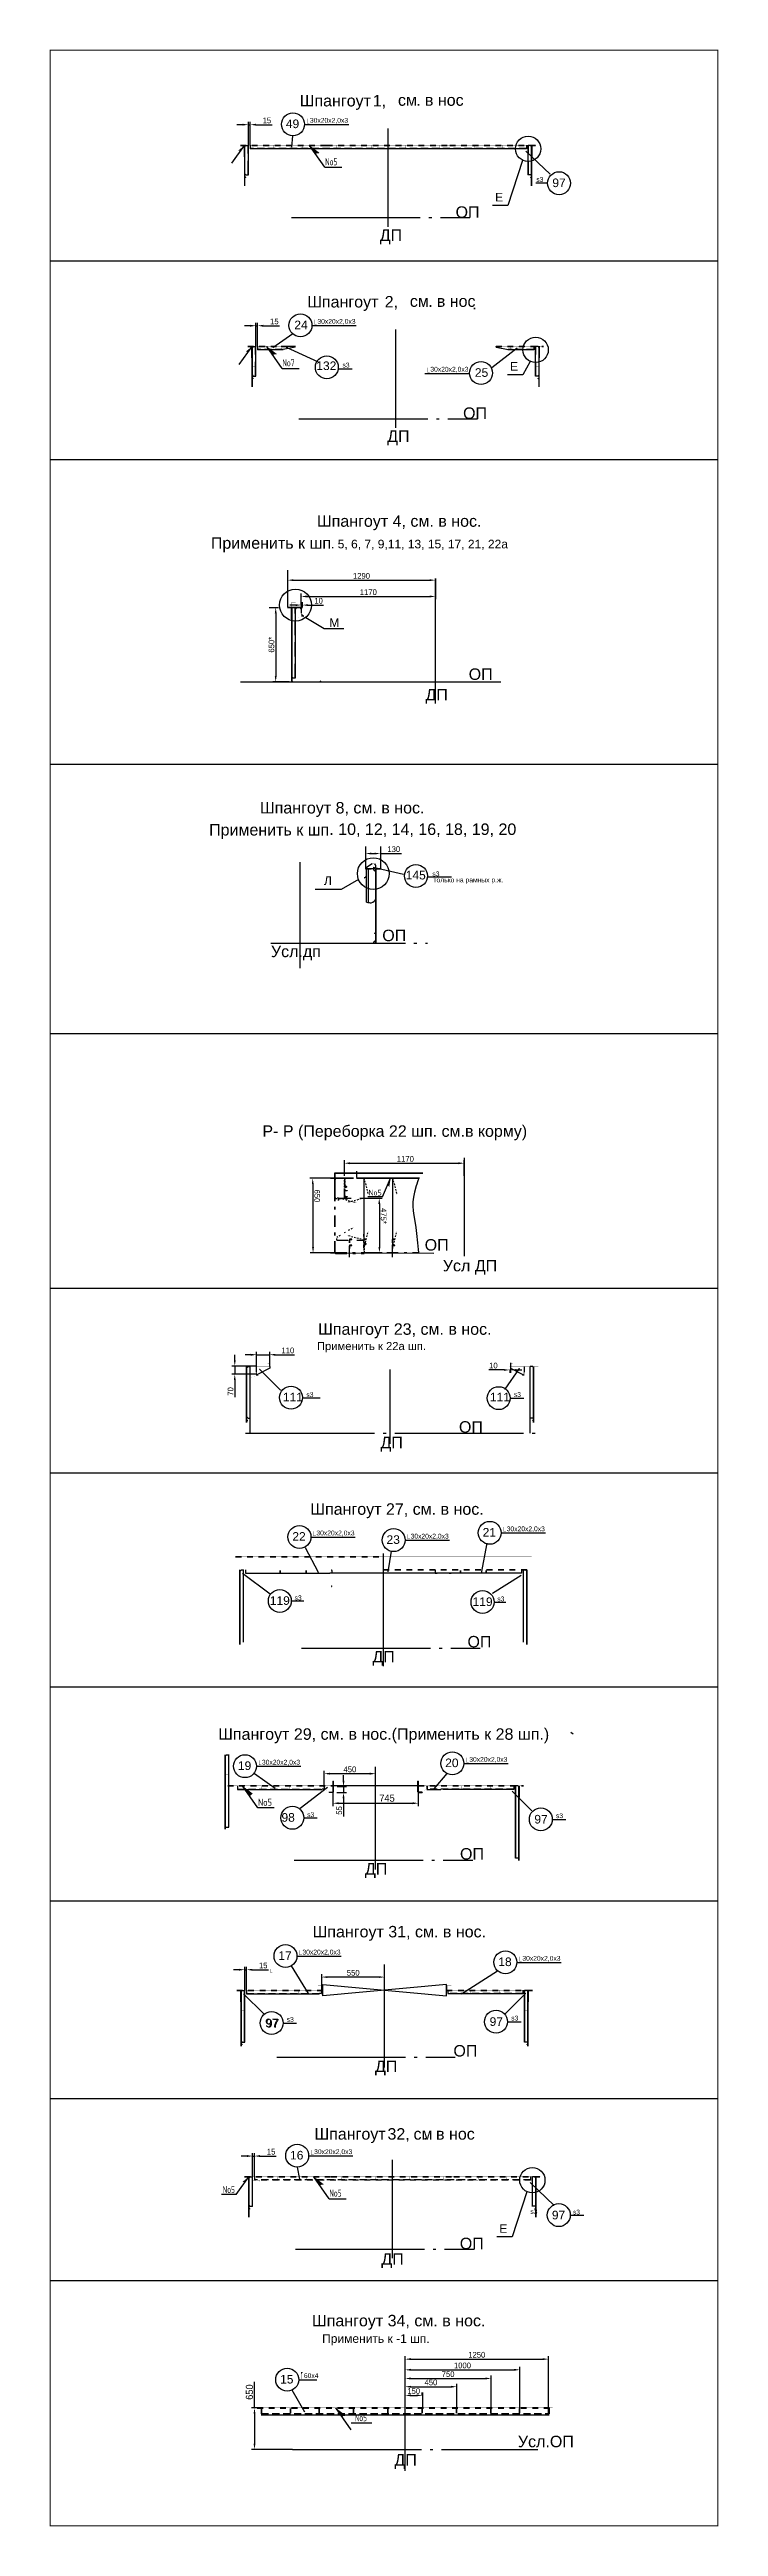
# Model space of a CAD drawing. Header units: millimetres. Extents: x -19561 to 47775, y 28910 to 69910.
# Drawn here: x 41940 to 47775, y 30234 to 51833 of the extents above; entities that cross this region are included whole.
import ezdxf
from ezdxf.enums import TextEntityAlignment as Align

# ---------------------------------------------------------------- set-up
doc = ezdxf.new("R2010")
doc.units = ezdxf.units.MM
doc.header["$MEASUREMENT"] = 0
for name, pattern in [('DASH1', [75, 50, -25]), ('DASH13', [50, 25, -25]), ('DASH2', [1300, 1125, -75, 25, -75]), ('DASH4', [175, 100, -75]), ('DASH5', [225, 100, -50, 25, -50]), ('DASH6', [25, 12.5, -12.5]), ('K5LT32768', [0]), ('K5LT32769', [0]), ('K5LT32770', [100, 50, -50]), ('K5LT32771', [1300, 1125, -75, 25, -75]), ('K5LT32772', [187.5, 125, -62.5]), ('K5LT32774', [0]), ('K5LT32777', [95.25, 63.5, -31.75]), ('K5LT32779', [25, 12.5, -12.5]), ('K5LT32791', [97.5, 75, -7.5, 7.5, -7.5]), ('K5LT_THIN', [0])]:
    doc.linetypes.add(name, pattern=pattern)
doc.layers.add('РАЗМЕРЫ', color=3, linetype='Continuous', true_color=0x00ff00)
doc.styles.add('2_5', font='txt.shx', dxfattribs={"height": 2.5})
doc.styles.add('Arial', font='arial.ttf')
doc.styles.add('KDIMTEXTSTYLE', font='GOST_AU.SHX', dxfattribs={"width": 0.96, "oblique": 15, "height": 5})
doc.styles.add('KTEXTSTYLE', font='GOST_AU.SHX', dxfattribs={"width": 0.96, "height": 5})
doc.styles.add('style5', font='arial.ttf', dxfattribs={"height": 3})
doc.dimstyles.new('KDIMSTYLE (1.00)', dxfattribs={"dimtxt": 5, "dimasz": 1, "dimexe": 2, "dimexo": 0, "dimgap": 1, "dimtad": 1, "dimtxsty": 'KDIMTEXTSTYLE', "dimsah": 1, "dimcen": 0, "dimdle": 1, "dimadec": 0, "dimazin": 0, "dimtfac": 0.667, "dimtmove": 0, "dimatfit": 3, "dimfxl": 1, "dimtvp": 1, "dimtolj": 1, "dimtzin": 0, "dimarcsym": 0})
doc.dimstyles.new('seatech', dxfattribs={"dimscale": 20, "dimtxt": 2.5, "dimasz": 2.5, "dimexe": 1.25, "dimexo": 0, "dimtad": 1, "dimdec": 0, "dimtxsty": 'Standard', "dimcen": 2.5, "dimclrd": 7, "dimclre": 7, "dimclrt": 4, "dimadec": 0, "dimazin": 0, "dimtfac": 1, "dimtdec": 0, "dimtmove": 0, "dimatfit": 3, "dimfxl": 1.25, "dimarcsym": 0})

msp = doc.modelspace()

# ---------------------------------------------------------------- texts
at = {"color": 0}
for s, height, style, p in [('Шпангоут ', 100, 'Arial', (44122.96318, 51337.17226)), ('1, ', 100, 'Arial', (44759.69203, 51337.17226)), ('см', 100, 'Arial', (44979.57922, 51342.55362)), ('в нос', 100, 'Arial', (45214.57581, 51342.55362)), ('30x20x2,0x3', 42, 'style5', (44211.40799, 51194.72286)), ('. ', 100, 'Arial', (45139.66653, 51342.55362)), ('s3', 42, 'style5', (46186.65547, 50679.37005)), ('Шпангоут ', 100, 'Arial', (44188.25256, 49583.87408)), (' 2, ', 100, 'Arial', (44824.98141, 49583.87408)), ('30x20x2,0x3', 42, 'style5', (44276.69737, 49441.42469)), ('см', 100, 'Arial', (45083.34767, 49589.25544)), ('. ', 100, 'Arial', (45243.43499, 49589.25544)), ('в нос', 100, 'Arial', (45318.34426, 49589.25544)), ('s3', 42, 'style5', (44495.29133, 49060.6891)), ('30x20x2,0x3', 42, 'style5', (45261.86194, 49024.3342)), ('Шпангоут 4, см. в нос.', 100, 'Arial', (44273.01157, 47671.74376)), ('Применить к шп', 100, 'Arial', (43347.3985, 47480.28172)), ('Шпангоут 8, см. в нос.', 100, 'Arial', (43775.80589, 45171.39709)), ('Применить к шп', 100, 'Arial', (43331.93014, 44979.40709)), ('. 10, 12, 14, 16, 18, 19, 20', 100, 'Arial', (44380.71498, 44984.36595)), ('s3', 42, 'style5', (45279.99136, 44624.09972)), ('только на рамных р.ж.', 42, 'style5', (45288.81263, 44571.20099)), ('Шпангоут 23, см. в нос.', 100, 'Arial', (44283.27305, 40625.60146)), ('Применить к 22а шп.', 70, 'Arial', (44273.03404, 40492.4524)), ('s3', 42, 'style5', (44180.48897, 40082.28892)), ('s3', 42, 'style5', (45990.24244, 40083.73125)), ('Шпангоут 27, см. в нос.', 100, 'Arial', (44215.12705, 39056.3323)), ('30x20x2,0x3', 42, 'style5', (44268.04725, 38876.55958)), ('30x20x2,0x3', 42, 'style5', (45089.60232, 38848.90084)), ('30x20x2,0x3', 42, 'style5', (45928.18589, 38912.63796)), ('s3', 42, 'style5', (44077.57838, 38311.21991)), ('s3', 42, 'style5', (45846.17967, 38301.45496)), ('Шпангоут 29, см. в нос.(Применить к 28 шп.)', 100, 'Arial', (43411.68467, 37094.0709)), ('30x20x2,0x3', 42, 'style5', (45601.4883, 36902.17313)), ('30x20x2,0x3', 42, 'style5', (43792.83842, 36877.60365)), ('s3', 42, 'style5', (44187.22144, 36420.08402)), ('s3', 42, 'style5', (46357.62093, 36410.94429)), ('Шпангоут 31, см. в нос.', 100, 'Arial', (44235.14613, 35371.10388)), ('30x20x2,0x3', 42, 'style5', (44146.22095, 35221.78081)), ('30x20x2,0x3', 42, 'style5', (46064.68965, 35167.57331)), ('s3', 42, 'style5', (44008.90629, 34634.81911)), ('s3', 42, 'style5', (45967.28517, 34646.35414)), ('Шпангоут  ', 100, 'Arial', (44251.29262, 33607.46907)), ('32, ', 100, 'Arial', (44888.02147, 33607.46907)), ('30x20x2,0x3', 42, 'style5', (44248.19541, 33481.16375)), ('  см', 100, 'Arial', (45037.90585, 33607.46907)), ('. ', 100, 'Arial', (45197.99316, 33607.46907)), (' в нос', 100, 'Arial', (45272.90244, 33607.46907)), ('s3', 42, 'style5', (46134.64485, 32959.65298)), ('s3', 42, 'style5', (46505.20528, 32954.53467)), ('Шпангоут 34, см. в нос.', 100, 'Arial', (44229.65115, 31979.55229)), ('60x4', 42, 'style5', (44158.93149, 31528.92047))]:
    msp.add_text(s, height=height, dxfattribs=dict(at, style=style)).set_placement(p)
at = {"color": 2, "style": 'style5'}
for s, p in [('49', (44001.52652, 51147.96042)), ('97', (46326.11059, 50633.56137)), ('24', (44075.45956, 49394.34331)), ('132', (44267.2662, 49038.23906)), ('25', (45650.57314, 48979.15616)), ('145', (45047.20849, 44596.49316)), ('111', (43975.65567, 40045.00792)), ('111', (45781.48307, 40045.00792)), ('22', (44058.16578, 38829.79714)), ('23', (44879.72085, 38802.1384)), ('21', (45718.30442, 38865.87552)), ('119', (43861.43748, 38270.49869)), ('119', (45630.03878, 38260.73374)), ('19', (43582.95695, 36830.84121)), ('20', (45391.60684, 36855.41069)), ('98', (43963.22703, 36379.5298)), ('97', (46169.30233, 36364.04981)), ('17', (43936.33948, 35175.01837)), ('18', (45854.80819, 35120.81087)), ('97', (43820.58769, 34587.92463)), ('97', (45778.96657, 34599.45967)), ('16', (44038.31395, 33434.40131)), ('97', (46321.90107, 32912.36297)), ('15', (43951.32231, 31480.86942))]:
    msp.add_text(s, height=75, dxfattribs=at).set_placement(p)
at = {"color": 0, "style": 'KTEXTSTYLE'}
for s, width, p in [('No5', 0.765, (44343.39737, 50823.62284)), ('No7', 0.765, (43970.63528, 49070.32467)), ('No5', 0.965, (43758.19455, 36517.83514)), ('No5', 0.765, (43449.75467, 33140.81974)), ('No5', 0.765, (44380.18479, 33110.06373)), ('No5', 0.765, (44601.98809, 31151.89106))]:
    msp.add_text(s, height=62.5, dxfattribs=dict(at, width=width)).set_placement(p)
at = {"color": 0, "linetype": 'Continuous', "style": 'Arial'}
for s, p in [('E', (45861.90432, 50583.35655)), ('E', (45991.96011, 49107.34189)), ('M', (44424.45834, 46873.30743)), ('Л', (44368.26991, 44622.61077)), ('E', (45898.69175, 32869.79744))]:
    msp.add_text(s, height=75, dxfattribs=at).set_placement(p, align=Align.TOP_CENTER)
at = {"color": 0, "style": 'Arial'}
for s, p in [('ОП', (45482.01822, 50335.76554)), ('ДП', (44820.40184, 50134.59428)), ('ОП', (45547.3076, 48582.46737)), ('ДП', (44885.69122, 48381.29611)), ('ОП', (45596.54036, 46306.55849)), ('ДП', (45219.50674, 46127.73942)), ('ОП', (44842.59181, 44028.12017)), ('Усл.дп', (43871.51942, 43888.78056)), ('ОП', (45212.52258, 41329.94592)), ('Усл ДП', (45370.71059, 41148.94668)), ('ОП', (45511.37561, 39742.27072)), ('ДП', (44827.35489, 39606.48568)), ('ДП', (44756.53724, 37738.72844)), ('ОП', (45585.72477, 37869.58258)), ('ОП', (45520.70219, 36019.51154)), ('ДП', (44691.51466, 35888.6574)), ('ОП', (45463.24869, 34302.29158)), ('ДП', (44779.22796, 34166.50653)), ('ДП', (44834.78492, 32486.42138)), ('ОП', (45518.80565, 32622.20643)), ('Усл.ОП', (46025.68858, 30895.30248)), ('ДП', (44948.53184, 30735.59092))]:
    msp.add_text(s, height=100, dxfattribs=at).set_placement(p, align=Align.BOTTOM_LEFT)
at = {"color": 6, "true_color": 0xff00ff, "style": 'Arial'}
msp.add_text('.', height=100, dxfattribs=at).set_placement((45627.30583, 49567.73001))
at = {"color": 0, "linetype": 'Continuous', "style": 'Arial'}
for s, p in [('. 5, 6, 7, 9,11, 13, 15, 17, 21, 22a', (44395.60138, 47483.56501)), ('Применить к -1 шп.', (44317.94173, 31835.46635))]:
    msp.add_text(s, height=75, dxfattribs=at).set_placement(p)
at = {"color": 116, "style": 'Arial'}
msp.add_text('Р- Р (Переборка 22 шп. см.в корму)', height=100, dxfattribs=at).set_placement((43797.0028, 42351.97569))
at = {"color": 0, "style": '2_5', "width": 0.8}
msp.add_text('No5', height=50, dxfattribs=at).set_placement((44722.47618, 41825.1671), align=Align.BOTTOM_LEFT)
at = {"color": 5, "style": 'style5'}
msp.add_text('97', height=75, dxfattribs=at).set_placement((43827.50577, 34584.06299))

# ---------------------------------------------------------------- blocks, each defined once
blk = doc.blocks.new('*D2232')
at = {"color": 7, "lineweight": -2}
for p, q in [((43675, 50999), (43675, 51203)), ((43690, 50999), (43690, 51203)), ((43625, 51178), (43575, 51178)), ((43675, 51178), (43690, 51178)), ((43740, 51178), (43882, 51178))]:
    blk.add_line(p, q, dxfattribs=at)
at = {"color": 7}
for points in [[(43625, 51170), (43625, 51186), (43675, 51178)], [(43740, 51186), (43740, 51170), (43690, 51178)]]:
    blk.add_solid(points, dxfattribs=at)
at = {"layer": 'Defpoints', "color": 0}
for p in [(43675, 50999), (43690, 51178), (43690, 50999)]:
    blk.add_point(p, dxfattribs=at)
at = {"color": 4, "ltscale": 20, "insert": (43836, 51215), "char_height": 50, "attachment_point": 5}
blk.add_mtext('15', dxfattribs=at)
blk = doc.blocks.new('*D2233')
at = {"color": 7, "lineweight": -2}
for p, q in [((43690, 49425), (43640, 49425)), ((43740, 49246), (43740, 49450)), ((43740, 49425), (43755, 49425)), ((43755, 49246), (43755, 49450)), ((43805, 49425), (43947, 49425))]:
    blk.add_line(p, q, dxfattribs=at)
at = {"color": 7}
for points in [[(43690, 49416), (43690, 49433), (43740, 49425)], [(43805, 49433), (43805, 49416), (43755, 49425)]]:
    blk.add_solid(points, dxfattribs=at)
at = {"layer": 'Defpoints', "color": 0}
for p in [(43740, 49246), (43755, 49425), (43755, 49246)]:
    blk.add_point(p, dxfattribs=at)
at = {"color": 4, "ltscale": 20, "insert": (43901, 49462), "char_height": 50, "attachment_point": 5}
blk.add_mtext('15', dxfattribs=at)
blk = doc.blocks.new('*D2241')
at = {"color": 7, "linetype": 'Continuous', "lineweight": -2}
for p, q in [((43856, 46968), (43938, 46968)), ((43913, 46918), (43913, 46369)), ((44031, 46319), (43888, 46319))]:
    blk.add_line(p, q, dxfattribs=at)
at = {"color": 7}
for points in [[(43921, 46918), (43905, 46918), (43913, 46968)], [(43905, 46369), (43921, 46369), (43913, 46319)]]:
    blk.add_solid(points, dxfattribs=at)
at = {"layer": 'Defpoints', "color": 0}
for p in [(43856, 46968), (43913, 46319), (44031, 46319)]:
    blk.add_point(p, dxfattribs=at)
at = {"color": 4, "ltscale": 20, "insert": (43876, 46643), "char_height": 50, "attachment_point": 5, "rotation": 90}
blk.add_mtext('650*', dxfattribs=at)
blk = doc.blocks.new('*D2244')
at = {"color": 7, "linetype": 'Continuous', "lineweight": -2}
for p, q in [((44016, 47293), (44016, 47181)), ((44066, 47206), (45256, 47206)), ((45306, 47221), (45306, 47181))]:
    blk.add_line(p, q, dxfattribs=at)
at = {"color": 7}
for points in [[(44066, 47214), (44066, 47198), (44016, 47206)], [(45256, 47198), (45256, 47214), (45306, 47206)]]:
    blk.add_solid(points, dxfattribs=at)
at = {"layer": 'Defpoints', "color": 0}
for p in [(44016, 47293), (45306, 47221), (45306, 47206)]:
    blk.add_point(p, dxfattribs=at)
at = {"color": 4, "ltscale": 20, "insert": (44661, 47243), "char_height": 50, "attachment_point": 5}
blk.add_mtext('1290', dxfattribs=at)
blk = doc.blocks.new('*D2242')
at = {"color": 7, "linetype": 'Continuous', "lineweight": -2}
for p, q in [((44136, 46989), (44136, 47089)), ((45306, 47221), (45306, 47039)), ((44186, 47064), (45256, 47064))]:
    blk.add_line(p, q, dxfattribs=at)
at = {"color": 7}
for points in [[(44186, 47072), (44186, 47055), (44136, 47064)], [(45256, 47055), (45256, 47072), (45306, 47064)]]:
    blk.add_solid(points, dxfattribs=at)
at = {"layer": 'Defpoints', "color": 0}
for p in [(45306, 47221), (44136, 46989), (45306, 47064)]:
    blk.add_point(p, dxfattribs=at)
at = {"color": 4, "ltscale": 20, "insert": (44721, 47101), "char_height": 50, "attachment_point": 5}
blk.add_mtext('1170', dxfattribs=at)
blk = doc.blocks.new('*D2245')
at = {"color": 7, "linetype": 'Continuous', "lineweight": -2}
for p, q in [((44086, 46989), (44036, 46989)), ((44136, 46989), (44136, 47014)), ((44136, 46989), (44146, 46989)), ((44146, 46972), (44146, 47014)), ((44196, 46989), (44329, 46989))]:
    blk.add_line(p, q, dxfattribs=at)
at = {"color": 7}
for points in [[(44086, 46980), (44086, 46997), (44136, 46989)], [(44196, 46997), (44196, 46980), (44146, 46989)]]:
    blk.add_solid(points, dxfattribs=at)
at = {"layer": 'Defpoints', "color": 0}
for p in [(44136, 46989), (44146, 46989), (44146, 46972)]:
    blk.add_point(p, dxfattribs=at)
at = {"color": 4, "ltscale": 20, "insert": (44287, 47026), "char_height": 50, "attachment_point": 5}
blk.add_mtext('10', dxfattribs=at)
blk = doc.blocks.new('KDIMARROW_00')
at = {"layer": 'РАЗМЕРЫ', "color": 0, "linetype": 'K5LT_THIN', "lineweight": 18}
blk.add_line((0, 0), (-1, 0), dxfattribs=at)
blk = doc.blocks.new('*D2246')
at = {"color": 0, "lineweight": -2}
blk.add_line((46054, 38526), (45805, 38370), dxfattribs=at)
at = {"layer": 'Defpoints', "color": 0}
for p in [(46054, 38527), (45805, 38369), (45805, 38369)]:
    blk.add_point(p, dxfattribs=at)
at = {"color": 0, "lineweight": -2}
for p, rotation in [((46054, 38527), 32.28168586486891), ((45805, 38369), 212.2816858648689)]:
    blk.add_blockref('KDIMARROW_00', p, dxfattribs=dict(at, rotation=rotation))
at = {"color": 7, "ltscale": 20, "insert": (45917, 38442), "char_height": 5, "attachment_point": 5, "rotation": 32.2817, "style": 'KDIMTEXTSTYLE'}
blk.add_mtext('\\A1;\\H0.5;\\W0.965;\\Q0;\\Q0; \\H0.5;\\W0.965;\\Q0;', dxfattribs=at)
blk = doc.blocks.new('*D2247')
at = {"color": 0, "lineweight": -2}
blk.add_line((43622, 38546), (43864, 38368), dxfattribs=at)
at = {"layer": 'Defpoints', "color": 0}
for p in [(43622, 38547), (43865, 38367), (43865, 38367)]:
    blk.add_point(p, dxfattribs=at)
at = {"color": 0, "lineweight": -2}
for p, rotation in [((43622, 38547), 143.5426132243099), ((43865, 38367), 323.5426132243099)]:
    blk.add_blockref('KDIMARROW_00', p, dxfattribs=dict(at, rotation=rotation))
at = {"color": 7, "ltscale": 20, "insert": (43744, 38458), "char_height": 5, "attachment_point": 5, "rotation": 323.5426, "style": 'KDIMTEXTSTYLE'}
blk.add_mtext('\\A1;\\H0.5;\\W0.965;\\Q0;\\Q0; \\H0.5;\\W0.965;\\Q0;', dxfattribs=at)
blk = doc.blocks.new('*D2248')
at = {"color": 0, "lineweight": -2}
blk.add_line((44285, 38554), (44174, 38768), dxfattribs=at)
at = {"layer": 'Defpoints', "color": 0}
for p in [(44164, 38764), (44174, 38768), (44276, 38548)]:
    blk.add_point(p, dxfattribs=at)
at = {"color": 0, "lineweight": -2}
for p, rotation in [((44174, 38768), 117.340235963213), ((44285, 38553), 297.340235963213)]:
    blk.add_blockref('KDIMARROW_00', p, dxfattribs=dict(at, rotation=rotation))
at = {"color": 7, "ltscale": 20, "insert": (44254, 38616), "char_height": 5, "attachment_point": 5, "rotation": 297.3402, "style": 'KDIMTEXTSTYLE'}
blk.add_mtext('\\A1;\\H0.5;\\W0.965;\\Q0;\\Q0; \\H0.5;\\W0.965;\\Q0;', dxfattribs=at)
blk = doc.blocks.new('*D2249')
at = {"color": 0, "lineweight": -2}
blk.add_line((45708, 38547), (45758, 38809), dxfattribs=at)
at = {"layer": 'Defpoints', "color": 0}
for p in [(45758, 38810), (45758, 38810), (45708, 38546)]:
    blk.add_point(p, dxfattribs=at)
at = {"color": 0, "lineweight": -2}
for p, rotation in [((45758, 38810), 79.14081414927324), ((45708, 38546), 259.1408141492732)]:
    blk.add_blockref('KDIMARROW_00', p, dxfattribs=dict(at, rotation=rotation))
at = {"color": 7, "ltscale": 20, "insert": (45732, 38678), "char_height": 5, "attachment_point": 5, "rotation": 79.1408, "style": 'KDIMTEXTSTYLE'}
blk.add_mtext('\\A1;\\H0.5;\\W0.965;\\Q0;\\Q0; \\H0.5;\\W0.965;\\Q0;', dxfattribs=at)
blk = doc.blocks.new('*D2250')
at = {"color": 7, "linetype": 'Continuous', "lineweight": -2}
for p, q in [((44412, 36643), (44412, 36516)), ((44462, 36541), (45107, 36541)), ((45157, 36643), (45157, 36516))]:
    blk.add_line(p, q, dxfattribs=at)
at = {"color": 7}
for points in [[(44462, 36549), (44462, 36532), (44412, 36541)], [(45107, 36532), (45107, 36549), (45157, 36541)]]:
    blk.add_solid(points, dxfattribs=at)
at = {"layer": 'Defpoints', "color": 0}
for p in [(44412, 36643), (45157, 36643), (45157, 36541)]:
    blk.add_point(p, dxfattribs=at)
at = {"color": 4, "ltscale": 20, "insert": (44884, 36585), "char_height": 50, "attachment_point": 5}
blk.add_mtext('\\H62.5;\\W0.965;\\Q0;\\H62.5;\\W0.965;\\Q0;\\Q0;745', dxfattribs=at)
blk = doc.blocks.new('*D2251')
at = {"color": 0, "lineweight": -2}
blk.add_line((45977, 36647), (46144, 36477), dxfattribs=at)
at = {"layer": 'Defpoints', "color": 0}
for p in [(45976, 36647), (46145, 36476), (46145, 36476)]:
    blk.add_point(p, dxfattribs=at)
at = {"color": 0, "lineweight": -2}
for p, rotation in [((45976, 36647), 134.6181859389811), ((46145, 36476), 314.6181859389811)]:
    blk.add_blockref('KDIMARROW_00', p, dxfattribs=dict(at, rotation=rotation))
at = {"color": 7, "ltscale": 20, "insert": (46062, 36563), "char_height": 5, "attachment_point": 5, "rotation": 314.6182, "style": 'KDIMTEXTSTYLE'}
blk.add_mtext('\\A1;\\H0.5;\\W0.965;\\Q0;\\Q0; \\H0.5;\\W0.965;\\Q0;', dxfattribs=at)
blk = doc.blocks.new('*D2253')
at = {"color": 7, "linetype": 'Continuous', "lineweight": -2}
for p, q in [((44335, 36692), (44335, 36824)), ((44385, 36799), (44734, 36799)), ((44784, 36693), (44784, 36824))]:
    blk.add_line(p, q, dxfattribs=at)
at = {"color": 7}
for points in [[(44385, 36807), (44385, 36790), (44335, 36799)], [(44734, 36790), (44734, 36807), (44784, 36799)]]:
    blk.add_solid(points, dxfattribs=at)
at = {"layer": 'Defpoints', "color": 0}
for p in [(44784, 36799), (44335, 36692), (44784, 36693)]:
    blk.add_point(p, dxfattribs=at)
at = {"color": 4, "ltscale": 20, "insert": (44560, 36836), "char_height": 50, "attachment_point": 5}
blk.add_mtext('450', dxfattribs=at)
blk = doc.blocks.new('*D2252')
at = {"color": 7, "linetype": 'Continuous', "lineweight": -2}
for p, q in [((44505, 36737), (44505, 36787)), ((44447, 36633), (44530, 36633)), ((44450, 36687), (44530, 36687)), ((44505, 36687), (44505, 36633)), ((44505, 36583), (44505, 36424))]:
    blk.add_line(p, q, dxfattribs=at)
at = {"color": 7}
for points in [[(44496, 36737), (44513, 36737), (44505, 36687)], [(44513, 36583), (44496, 36583), (44505, 36633)]]:
    blk.add_solid(points, dxfattribs=at)
at = {"layer": 'Defpoints', "color": 0}
for p in [(44447, 36633), (44450, 36687), (44505, 36633)]:
    blk.add_point(p, dxfattribs=at)
at = {"color": 4, "ltscale": 20, "insert": (44467, 36478), "char_height": 50, "attachment_point": 5, "rotation": 90}
blk.add_mtext('55', dxfattribs=at)
blk = doc.blocks.new('*D2254')
at = {"color": 0, "lineweight": -2}
blk.add_line((46093, 34882), (45910, 34699), dxfattribs=at)
at = {"layer": 'Defpoints', "color": 0}
for p in [(46094, 34883), (45910, 34698), (45910, 34698)]:
    blk.add_point(p, dxfattribs=at)
at = {"color": 0, "lineweight": -2}
for p, rotation in [((46094, 34883), 45.0000000000181), ((45910, 34698), 225.0000000000181)]:
    blk.add_blockref('KDIMARROW_00', p, dxfattribs=dict(at, rotation=rotation))
at = {"color": 7, "ltscale": 20, "insert": (46001, 34791), "char_height": 5, "attachment_point": 5, "rotation": 45, "style": 'KDIMTEXTSTYLE'}
blk.add_mtext('\\A1;\\H0.5;\\W0.965;\\Q0;\\Q0; \\H0.5;\\W0.965;\\Q0;', dxfattribs=at)
blk = doc.blocks.new('*D2255')
at = {"color": 0, "lineweight": -2}
blk.add_line((43632, 34879), (43808, 34703), dxfattribs=at)
at = {"layer": 'Defpoints', "color": 0}
for p in [(43632, 34879), (43809, 34702), (43809, 34702)]:
    blk.add_point(p, dxfattribs=at)
at = {"color": 0, "lineweight": -2}
for p, rotation in [((43632, 34879), 135.0000000000235), ((43809, 34702), 315.0000000000235)]:
    blk.add_blockref('KDIMARROW_00', p, dxfattribs=dict(at, rotation=rotation))
at = {"color": 7, "ltscale": 20, "insert": (43721, 34792), "char_height": 5, "attachment_point": 5, "rotation": 315, "style": 'KDIMTEXTSTYLE'}
blk.add_mtext('\\A1;\\H0.5;\\W0.965;\\Q0;\\Q0; \\H0.5;\\W0.965;\\Q0;', dxfattribs=at)
blk = doc.blocks.new('*D2256')
at = {"color": 0, "lineweight": -2}
blk.add_line((45534, 34879), (45847, 35079), dxfattribs=at)
at = {"layer": 'Defpoints', "color": 0}
for p in [(45847, 35080), (45847, 35080), (45534, 34878)]:
    blk.add_point(p, dxfattribs=at)
at = {"color": 0, "lineweight": -2}
for p, rotation in [((45847, 35080), 32.67339937692859), ((45534, 34878), 212.6733993769286)]:
    blk.add_blockref('KDIMARROW_00', p, dxfattribs=dict(at, rotation=rotation))
at = {"color": 7, "ltscale": 20, "insert": (45690, 34980), "char_height": 5, "attachment_point": 5, "rotation": 32.6734, "style": 'KDIMTEXTSTYLE'}
blk.add_mtext('\\A1;\\H0.5;\\W0.965;\\Q0;\\Q0; \\H0.5;\\W0.965;\\Q0;', dxfattribs=at)
blk = doc.blocks.new('*D2257')
at = {"color": 0, "lineweight": -2}
blk.add_line((44198, 34883), (44051, 35124), dxfattribs=at)
at = {"layer": 'Defpoints', "color": 0}
for p in [(44045, 35122), (44051, 35125), (44193, 34878)]:
    blk.add_point(p, dxfattribs=at)
at = {"color": 0, "lineweight": -2}
for p, rotation in [((44051, 35125), 121.2031294253488), ((44198, 34882), 301.2031294253488)]:
    blk.add_blockref('KDIMARROW_00', p, dxfattribs=dict(at, rotation=rotation))
at = {"color": 7, "ltscale": 20, "insert": (44154, 34956), "char_height": 5, "attachment_point": 5, "rotation": 301.2031, "style": 'KDIMTEXTSTYLE'}
blk.add_mtext('\\A1;\\H0.5;\\W0.965;\\Q0;\\Q0; \\H0.5;\\W0.965;\\Q0;', dxfattribs=at)
blk = doc.blocks.new('*D2258')
at = {"color": 7, "lineweight": -2}
for p, q in [((43594, 35089), (43544, 35089)), ((43644, 34910), (43644, 35114)), ((43644, 35089), (43659, 35089)), ((43659, 34910), (43659, 35114)), ((43709, 35089), (43850, 35089))]:
    blk.add_line(p, q, dxfattribs=at)
at = {"color": 7}
for points in [[(43594, 35081), (43594, 35097), (43644, 35089)], [(43709, 35097), (43709, 35081), (43659, 35089)]]:
    blk.add_solid(points, dxfattribs=at)
at = {"layer": 'Defpoints', "color": 0}
for p in [(43659, 35089), (43644, 34910), (43659, 34910)]:
    blk.add_point(p, dxfattribs=at)
at = {"color": 4, "ltscale": 20, "insert": (43804, 35126), "char_height": 50, "attachment_point": 5}
blk.add_mtext('15', dxfattribs=at)
blk = doc.blocks.new('*D2259')
at = {"color": 7, "lineweight": -2}
for p, q in [((44314, 34908), (44314, 35050)), ((44813, 35025), (44364, 35025)), ((44863, 34911), (44863, 35050))]:
    blk.add_line(p, q, dxfattribs=at)
at = {"color": 7}
for points in [[(44364, 35033), (44364, 35017), (44314, 35025)], [(44813, 35017), (44813, 35033), (44863, 35025)]]:
    blk.add_solid(points, dxfattribs=at)
at = {"layer": 'Defpoints', "color": 0}
for p in [(44314, 35025), (44314, 34908), (44863, 34911)]:
    blk.add_point(p, dxfattribs=at)
at = {"color": 4, "ltscale": 20, "insert": (44589, 35062), "char_height": 50, "attachment_point": 5}
blk.add_mtext('550', dxfattribs=at)
blk = doc.blocks.new('*D2260')
at = {"color": 7, "lineweight": -2}
for p, q in [((43712, 33286), (43712, 33489)), ((43727, 33286), (43727, 33489)), ((43662, 33464), (43612, 33464)), ((43712, 33464), (43727, 33464)), ((43777, 33464), (43918, 33464))]:
    blk.add_line(p, q, dxfattribs=at)
at = {"color": 7}
for points in [[(43662, 33456), (43662, 33473), (43712, 33464)], [(43777, 33473), (43777, 33456), (43727, 33464)]]:
    blk.add_solid(points, dxfattribs=at)
at = {"layer": 'Defpoints', "color": 0}
for p in [(43712, 33286), (43727, 33464), (43727, 33286)]:
    blk.add_point(p, dxfattribs=at)
at = {"color": 4, "ltscale": 20, "insert": (43873, 33502), "char_height": 50, "attachment_point": 5}
blk.add_mtext('15', dxfattribs=at)
blk = doc.blocks.new('*D2261')
at = {"color": 7, "lineweight": -2}
for p, q in [((43728, 31269), (43728, 31494)), ((43753, 31269), (43703, 31269)), ((43728, 31219), (43728, 30955)), ((44060, 30905), (43703, 30905))]:
    blk.add_line(p, q, dxfattribs=at)
at = {"color": 7}
for points in [[(43736, 31219), (43720, 31219), (43728, 31269)], [(43720, 30955), (43736, 30955), (43728, 30905)]]:
    blk.add_solid(points, dxfattribs=at)
at = {"layer": 'Defpoints', "color": 0}
for p in [(43753, 31269), (43728, 30905), (44060, 30905)]:
    blk.add_point(p, dxfattribs=at)
at = {"color": 4, "ltscale": 20, "insert": (43684, 31406), "char_height": 50, "attachment_point": 5, "rotation": 90}
blk.add_mtext('\\H62.5;\\W0.965;\\Q0;\\Q0;650\\H62.5;\\W0.965;\\Q0;', dxfattribs=at)
blk = doc.blocks.new('*D2263')
at = {"color": 7, "lineweight": -2}
for p, q in [((45042, 31316), (45042, 31402)), ((45092, 31377), (45142, 31377)), ((45192, 31377), (45192, 31402))]:
    blk.add_line(p, q, dxfattribs=at)
at = {"color": 7}
for points in [[(45092, 31386), (45092, 31369), (45042, 31377)], [(45142, 31369), (45142, 31386), (45192, 31377)]]:
    blk.add_solid(points, dxfattribs=at)
at = {"layer": 'Defpoints', "color": 0}
for p in [(45192, 31377), (45192, 31377), (45042, 31316)]:
    blk.add_point(p, dxfattribs=at)
at = {"color": 4, "ltscale": 20, "insert": (45117, 31415), "char_height": 50, "attachment_point": 5}
blk.add_mtext('150', dxfattribs=at)
blk = doc.blocks.new('*D2264')
at = {"color": 7, "lineweight": -2}
for p, q in [((45042, 31267), (45042, 31478)), ((45092, 31453), (45442, 31453)), ((45492, 31270), (45492, 31478))]:
    blk.add_line(p, q, dxfattribs=at)
at = {"color": 7}
for points in [[(45092, 31461), (45092, 31444), (45042, 31453)], [(45442, 31444), (45442, 31461), (45492, 31453)]]:
    blk.add_solid(points, dxfattribs=at)
at = {"layer": 'Defpoints', "color": 0}
for p in [(45492, 31453), (45042, 31267), (45492, 31270)]:
    blk.add_point(p, dxfattribs=at)
at = {"color": 4, "ltscale": 20, "insert": (45267, 31490), "char_height": 50, "attachment_point": 5}
blk.add_mtext('450', dxfattribs=at)
blk = doc.blocks.new('*D2265')
at = {"color": 7, "lineweight": -2}
for p, q in [((45042, 31267), (45042, 31550)), ((45792, 31270), (45792, 31550)), ((45092, 31525), (45742, 31525))]:
    blk.add_line(p, q, dxfattribs=at)
at = {"color": 7}
for points in [[(45092, 31533), (45092, 31516), (45042, 31525)], [(45742, 31516), (45742, 31533), (45792, 31525)]]:
    blk.add_solid(points, dxfattribs=at)
at = {"layer": 'Defpoints', "color": 0}
for p in [(45792, 31525), (45042, 31267), (45792, 31270)]:
    blk.add_point(p, dxfattribs=at)
at = {"color": 4, "ltscale": 20, "insert": (45417, 31562), "char_height": 50, "attachment_point": 5}
blk.add_mtext('750', dxfattribs=at)
blk = doc.blocks.new('*D2266')
at = {"color": 7, "lineweight": -2}
for p, q in [((45042, 31267), (45042, 31625)), ((45092, 31600), (45992, 31600)), ((46042, 31262), (46042, 31625))]:
    blk.add_line(p, q, dxfattribs=at)
at = {"color": 7}
for points in [[(45092, 31609), (45092, 31592), (45042, 31600)], [(45992, 31592), (45992, 31609), (46042, 31600)]]:
    blk.add_solid(points, dxfattribs=at)
at = {"layer": 'Defpoints', "color": 0}
for p in [(46042, 31600), (45042, 31267), (46042, 31262)]:
    blk.add_point(p, dxfattribs=at)
at = {"color": 4, "ltscale": 20, "insert": (45542, 31638), "char_height": 50, "attachment_point": 5}
blk.add_mtext('1000', dxfattribs=at)
blk = doc.blocks.new('*D2262')
at = {"color": 7, "lineweight": -2}
for p, q in [((45042, 31267), (45042, 31718)), ((45092, 31693), (46242, 31693)), ((46292, 31267), (46292, 31718))]:
    blk.add_line(p, q, dxfattribs=at)
at = {"color": 7}
for points in [[(45092, 31702), (45092, 31685), (45042, 31693)], [(46242, 31685), (46242, 31702), (46292, 31693)]]:
    blk.add_solid(points, dxfattribs=at)
at = {"layer": 'Defpoints', "color": 0}
for p in [(46292, 31693), (45042, 31267), (46292, 31267)]:
    blk.add_point(p, dxfattribs=at)
at = {"color": 4, "ltscale": 20, "insert": (45667, 31731), "char_height": 50, "attachment_point": 5}
blk.add_mtext('1250', dxfattribs=at)
blk = doc.blocks.new('*D2272')
at = {"color": 7, "lineweight": -2}
for p, q in [((44522, 41992), (44211, 41991)), ((44236, 41941), (44238, 41390)), ((44525, 41341), (44214, 41340))]:
    blk.add_line(p, q, dxfattribs=at)
at = {"color": 7}
for points in [[(44244, 41941), (44228, 41941), (44236, 41991)], [(44230, 41390), (44247, 41390), (44239, 41340)]]:
    blk.add_solid(points, dxfattribs=at)
at = {"layer": 'Defpoints', "color": 0}
for p in [(44522, 41992), (44239, 41340), (44525, 41341)]:
    blk.add_point(p, dxfattribs=at)
at = {"color": 4, "ltscale": 20, "insert": (44274, 41836), "char_height": 50, "attachment_point": 5, "rotation": 270.234}
blk.add_mtext('650', dxfattribs=at)
blk = doc.blocks.new('*D2273')
at = {"color": 7, "lineweight": -2}
for p, q in [((44662, 41817), (44841, 41817)), ((44817, 41767), (44818, 41392)), ((44664, 41342), (44843, 41342))]:
    blk.add_line(p, q, dxfattribs=at)
at = {"color": 7}
for points in [[(44825, 41767), (44808, 41767), (44816, 41817)], [(44809, 41392), (44826, 41392), (44818, 41342)]]:
    blk.add_solid(points, dxfattribs=at)
at = {"layer": 'Defpoints', "color": 0}
for p in [(44662, 41817), (44664, 41342), (44818, 41342)]:
    blk.add_point(p, dxfattribs=at)
at = {"color": 4, "ltscale": 20, "insert": (44854, 41662), "char_height": 50, "attachment_point": 5, "rotation": 270.1747}
blk.add_mtext('475*', dxfattribs=at)
blk = doc.blocks.new('*D2274')
at = {"color": 7, "lineweight": -2}
for p, q in [((44512, 42012), (44512, 42147)), ((44562, 42122), (45507, 42122)), ((45557, 42012), (45557, 42147))]:
    blk.add_line(p, q, dxfattribs=at)
at = {"color": 7}
for points in [[(44562, 42130), (44562, 42113), (44512, 42122)], [(45507, 42113), (45507, 42130), (45557, 42122)]]:
    blk.add_solid(points, dxfattribs=at)
at = {"layer": 'Defpoints', "color": 0}
for p in [(45557, 42122), (44512, 42012), (45557, 42012)]:
    blk.add_point(p, dxfattribs=at)
at = {"color": 4, "ltscale": 20, "insert": (45044, 42159), "char_height": 50, "attachment_point": 5}
blk.add_mtext('1170', dxfattribs=at)
blk = doc.blocks.new('*D2276')
at = {"color": 7, "linetype": 'Continuous', "lineweight": -2}
for p, q in [((44696, 44885), (44696, 44797)), ((44746, 44822), (44776, 44822)), ((44826, 44885), (44826, 44797)), ((44826, 44822), (45009, 44822))]:
    blk.add_line(p, q, dxfattribs=at)
at = {"color": 7}
for points in [[(44746, 44830), (44746, 44814), (44696, 44822)], [(44776, 44814), (44776, 44830), (44826, 44822)]]:
    blk.add_solid(points, dxfattribs=at)
at = {"layer": 'Defpoints', "color": 0}
for p in [(44696, 44885), (44826, 44885), (44826, 44822)]:
    blk.add_point(p, dxfattribs=at)
at = {"color": 4, "ltscale": 20, "insert": (44943, 44860), "char_height": 50, "attachment_point": 5}
blk.add_mtext('130', dxfattribs=at)
blk = doc.blocks.new('*D2292')
at = {"color": 0, "lineweight": -2}
blk.add_line((46036, 40333), (45913, 40151), dxfattribs=at)
at = {"layer": 'Defpoints', "color": 0}
for p in [(46057, 40320), (45912, 40150), (45933, 40136)]:
    blk.add_point(p, dxfattribs=at)
at = {"color": 0, "lineweight": -2}
for p, rotation in [((46037, 40334), 55.90818577055517), ((45912, 40150), 235.9081857705552)]:
    blk.add_blockref('KDIMARROW_00', p, dxfattribs=dict(at, rotation=rotation))
at = {"color": 7, "ltscale": 20, "insert": (45964, 40228), "char_height": 5, "attachment_point": 5, "rotation": 55.9082, "style": 'KDIMTEXTSTYLE'}
blk.add_mtext('\\A1;\\H0.5;\\W0.965;\\Q0;\\Q0; \\H0.5;\\W0.965;\\Q0;', dxfattribs=at)
blk = doc.blocks.new('*D2293')
at = {"color": 7, "linetype": 'Continuous', "lineweight": -2}
for p, q in [((45904, 40319), (45771, 40319)), ((45954, 40319), (45954, 40294)), ((45961, 40319), (45954, 40319)), ((45961, 40380), (45961, 40294)), ((46011, 40319), (46061, 40319))]:
    blk.add_line(p, q, dxfattribs=at)
at = {"color": 7}
for points in [[(45904, 40311), (45904, 40327), (45954, 40319)], [(46011, 40327), (46011, 40311), (45961, 40319)]]:
    blk.add_solid(points, dxfattribs=at)
at = {"layer": 'Defpoints', "color": 0}
for p in [(45954, 40319), (45954, 40319), (45961, 40380)]:
    blk.add_point(p, dxfattribs=at)
at = {"color": 4, "ltscale": 20, "insert": (45812, 40357), "char_height": 50, "attachment_point": 5}
blk.add_mtext('10', dxfattribs=at)
blk = doc.blocks.new('*D2294')
at = {"color": 0, "lineweight": -2}
blk.add_line((43773, 40325), (43956, 40142), dxfattribs=at)
at = {"layer": 'Defpoints', "color": 0}
for p in [(43773, 40326), (43957, 40142), (43957, 40142)]:
    blk.add_point(p, dxfattribs=at)
at = {"color": 0, "lineweight": -2}
for p, rotation in [((43773, 40326), 134.9999999999819), ((43957, 40142), 314.9999999999819)]:
    blk.add_blockref('KDIMARROW_00', p, dxfattribs=dict(at, rotation=rotation))
at = {"color": 7, "ltscale": 20, "insert": (43866, 40234), "char_height": 5, "attachment_point": 5, "rotation": 315, "style": 'KDIMTEXTSTYLE'}
blk.add_mtext('\\A1;\\H0.5;\\W0.965;\\Q0;\\Q0; \\H0.5;\\W0.965;\\Q0;', dxfattribs=at)
blk = doc.blocks.new('*D2295')
at = {"color": 7, "linetype": 'Continuous', "lineweight": -2}
for p, q in [((43696, 40452), (43646, 40452)), ((43746, 40351), (43746, 40477)), ((43746, 40452), (43861, 40452)), ((43861, 40351), (43861, 40477)), ((43911, 40452), (44078, 40452))]:
    blk.add_line(p, q, dxfattribs=at)
at = {"color": 7}
for points in [[(43696, 40443), (43696, 40460), (43746, 40452)], [(43911, 40460), (43911, 40443), (43861, 40452)]]:
    blk.add_solid(points, dxfattribs=at)
at = {"layer": 'Defpoints', "color": 0}
for p in [(43861, 40452), (43746, 40351), (43861, 40351)]:
    blk.add_point(p, dxfattribs=at)
at = {"color": 4, "ltscale": 20, "insert": (44019, 40489), "char_height": 50, "attachment_point": 5}
blk.add_mtext('110', dxfattribs=at)
blk = doc.blocks.new('*D2296')
at = {"color": 7, "linetype": 'Continuous', "lineweight": -2}
for p, q in [((43556, 40402), (43556, 40452)), ((43747, 40352), (43531, 40352)), ((43747, 40282), (43531, 40282)), ((43556, 40352), (43556, 40282)), ((43556, 40232), (43556, 40082))]:
    blk.add_line(p, q, dxfattribs=at)
at = {"color": 7}
for points in [[(43548, 40402), (43564, 40402), (43556, 40352)], [(43564, 40232), (43548, 40232), (43556, 40282)]]:
    blk.add_solid(points, dxfattribs=at)
at = {"layer": 'Defpoints', "color": 0}
for p in [(43556, 40282), (43747, 40352), (43747, 40282)]:
    blk.add_point(p, dxfattribs=at)
at = {"color": 4, "ltscale": 20, "insert": (43519, 40132), "char_height": 50, "attachment_point": 5, "rotation": 90}
blk.add_mtext('70', dxfattribs=at)

# ---------------------------------------------------------------- dimensions: what is measured, and where the dimension line sits
at = {"color": 0}
for base, p1, p2, picture, middle in [((43689.9192, 51177.92715), (43674.9192, 50999.10732), (43689.9192, 50999.10732), '*D2232', (43835.75254, 51215.42715)), ((43755.20859, 49424.62898), (43740.20859, 49245.80915), (43755.20859, 49245.80915), '*D2233', (43901.04192, 49462.12898)), ((43658.53335, 35088.91069), (43643.53335, 34910.09086), (43658.53335, 34910.09086), '*D2258', (43804.36669, 35126.41069)), ((43726.70663, 33464.36804), (43711.70663, 33285.54821), (43726.70663, 33285.54821), '*D2260', (43872.53996, 33501.86804)), ((46292.1893, 31693.2048), (45042.1893, 31267.18386), (46292.1893, 31267.18386), '*D2262', (45667.1893, 31730.7048)), ((46042.1893, 31600.33287), (45042.1893, 31267.18386), (46042.1893, 31262.18386), '*D2266', (45542.1893, 31637.83287)), ((45792.1893, 31524.60753), (45042.1893, 31267.18386), (45792.1893, 31270.18386), '*D2265', (45417.1893, 31562.10753)), ((45492.1893, 31452.54893), (45042.1893, 31267.18386), (45492.1893, 31270.18386), '*D2264', (45267.1893, 31490.04893)), ((45192.1893, 31377.3046), (45042.1893, 31316.26775), (45192.1893, 31377.3046), '*D2263', (45117.1893, 31414.8046))]:
    dim = msp.add_linear_dim(base=base, p1=p1, p2=p2, dimstyle='seatech', dxfattribs=at)
    dim.commit()
    dim.dimension.update_dxf_attribs({"geometry": picture, "text_midpoint": middle})
at = {"color": 0, "linetype": 'Continuous'}
for base, p1, p2, picture, middle in [((45305.77318, 47205.98305), (44015.77318, 47292.96488), (45305.77318, 47221.46363), '*D2244', (44660.77318, 47243.48305)), ((45305.77318, 47063.55883), (44135.77318, 46988.67393), (45305.77318, 47221.46363), '*D2242', (44720.77318, 47101.05883)), ((44145.77318, 46988.67393), (44135.77318, 46988.67393), (44145.77318, 46971.67393), '*D2245', (44287.43984, 47026.17393)), ((44825.93987, 44822.04159), (44695.93987, 44884.54159), (44825.93987, 44884.54159), '*D2276', (44942.60654, 44859.54159))]:
    dim = msp.add_linear_dim(base=base, p1=p1, p2=p2, dimstyle='seatech', dxfattribs=at)
    dim.commit()
    dim.dimension.update_dxf_attribs({"geometry": picture, "text_midpoint": middle})
for base, p1, p2, angle, text, picture, middle in [((43913.01418, 46318.67393), (43856.31538, 46968.11155), (44030.77318, 46318.67393), 90, '650*', '*D2241', (43875.51418, 46643.39274)), ((45954.05389, 40319.06956), (45961.11595, 40379.97864), (45954.05389, 40319.06956), 180, '10', '*D2293', (45812.38723, 40356.56956))]:
    dim = msp.add_linear_dim(base=base, p1=p1, p2=p2, angle=angle, text=text, dimstyle='seatech', dxfattribs=at)
    dim.commit()
    dim.dimension.update_dxf_attribs({"geometry": picture, "text_midpoint": middle})
at = {"color": 0}
for base, p1, p2, angle, text, picture, middle, dimtype in [((45556.56491, 42121.51253), (44512.14548, 42011.93517), (45556.56491, 42011.93517), 0, '1170', '*D2274', (45043.77429, 42121.51253), 161), ((44238.55287, 41340.12694), (44522.14548, 41991.93517), (44524.80329, 41341.29625), 270.234048161, '650', '*D2272', (44236.52855, 41835.68517), 161), ((44817.94086, 41342.40577), (44662.14548, 41816.93517), (44663.59372, 41341.93517), 270.174690913, '475*', '*D2273', (44816.96814, 41661.441), 161), ((43727.9753, 30904.89901), (43753.15389, 31268.51335), (44059.5008, 30904.89901), 90, '\\H62.5;\\W0.965;\\Q0;\\Q0;650\\H62.5;\\W0.965;\\Q0;', '*D2261', (43727.9753, 31406.40398), 160)]:
    dim = msp.add_linear_dim(base=base, p1=p1, p2=p2, angle=angle, text=text, dimstyle='seatech', dxfattribs=at)
    dim.commit()
    dim.dimension.update_dxf_attribs({"geometry": picture, "text_midpoint": middle, "dimtype": dimtype})
at = {"color": 0, "linetype": 'Continuous'}
for base, p1, p2, picture, middle in [((43556.09794, 40281.69812), (43746.53248, 40352.05578), (43746.53248, 40281.69812), '*D2296', (43518.59794, 40131.69812)), ((44504.57886, 36632.58624), (44450.27085, 36687.18016), (44446.52085, 36632.58624), '*D2252', (44467.07886, 36478.41957))]:
    dim = msp.add_linear_dim(base=base, p1=p1, p2=p2, angle=90, dimstyle='seatech', dxfattribs=at)
    dim.commit()
    dim.dimension.update_dxf_attribs({"geometry": picture, "text_midpoint": middle})
for base, p1, p2, text, picture, middle in [((43861.13353, 40451.74472), (43746.24788, 40350.71068), (43861.13353, 40350.71068), '110', '*D2295', (44019.46686, 40489.24472)), ((44784.47362, 36798.59202), (44335.47362, 36691.96457), (44784.47362, 36693.46457), '450', '*D2253', (44559.97362, 36836.09202))]:
    dim = msp.add_linear_dim(base=base, p1=p1, p2=p2, text=text, dimstyle='seatech', dxfattribs=at)
    dim.commit()
    dim.dimension.update_dxf_attribs({"geometry": picture, "text_midpoint": middle})
at = {"color": 0}
for base, p1, p2, angle, picture, middle in [((43956.85356, 40141.59239), (43772.56174, 40325.88421), (43956.85356, 40141.59239), 315, '*D2294', (43864.92968, 40233.51628)), ((45912.2676, 40149.69115), (46057.47535, 40320.12718), (45932.7388, 40135.83537), 235.908185771, '*D2292', (45965.10741, 40227.75925)), ((44173.67918, 38768.39472), (44275.65882, 38548.10361), (44164.2758, 38763.53291), 117.340235963, '*D2248', (44252.52446, 38615.89764)), ((45758.04496, 38809.55075), (45707.50764, 38546.10361), (45758.04496, 38809.55075), 79.140814149, '*D2249', (45732.79991, 38677.95027)), ((43864.74245, 38367.4051), (43621.54457, 38547.0823), (43864.74245, 38367.4051), 323.542613224, '*D2247', (43743.2933, 38457.13304)), ((45804.64116, 38369.17485), (46054.38207, 38526.94279), (45804.64116, 38369.17485), 212.281685865, '*D2246', (45917.88706, 38440.71528)), ((46145.06973, 36476.41918), (45976.32043, 36647.43267), (46145.06973, 36476.41918), 314.618185939, '*D2251', (46060.78425, 36561.83556)), ((44050.8024, 35124.95314), (44192.66595, 34878.46637), (44045.36475, 35121.65958), 121.203129425, '*D2257', (44153.32811, 34955.68394)), ((45847.34341, 35079.65701), (45533.63652, 34878.46637), (45847.34341, 35079.65701), 32.673399377, '*D2256', (45690.77577, 34979.24499)), ((43809.13337, 34701.80276), (43631.71037, 34879.22576), (43809.13337, 34701.80276), 315, '*D2255', (43720.03791, 34790.89822)), ((45909.78153, 34698.45826), (46094.07335, 34882.75008), (45909.78153, 34698.45826), 225, '*D2254', (46001.70541, 34790.38214))]:
    dim = msp.add_linear_dim(base=base, p1=p1, p2=p2, angle=angle, text='\\H0.5;\\W0.965;\\Q0;\\Q0; \\H0.5;\\W0.965;\\Q0;', dimstyle='KDIMSTYLE (1.00)', override={"dimexo": 0, "dimblk1": 'KDIMARROW_00', "dimblk2": 'KDIMARROW_00', "dimse1": 1, "dimse2": 1, "dimclrt": 7, "dimtolj": 1}, dxfattribs=at)
    dim.commit()
    dim.dimension.update_dxf_attribs({"geometry": picture, "text_midpoint": middle, "dimtype": 161})
at = {"color": 0, "linetype": 'Continuous'}
dim = msp.add_linear_dim(base=(45156.97362, 36540.75661), p1=(44411.97362, 36643.46457), p2=(45156.97362, 36643.46457), text='\\H62.5;\\W0.965;\\Q0;\\H62.5;\\W0.965;\\Q0;\\Q0;745', dimstyle='seatech', dxfattribs=at)
dim.commit()
dim.dimension.update_dxf_attribs({"geometry": '*D2250', "text_midpoint": (44883.97362, 36540.75661), "dimtype": 160})
at = {"color": 0}
dim = msp.add_linear_dim(base=(44314.04102, 35024.91182), p1=(44863.47924, 34911.46638), p2=(44314.04102, 34908.46637), text='550', dimstyle='seatech', dxfattribs=at)
dim.commit()
dim.dimension.update_dxf_attribs({"geometry": '*D2259', "text_midpoint": (44588.76013, 35062.41182)})

# ---------------------------------------------------------------- hatches: boundary and pattern name
for points in [[(43586.48474, 50952.51631), (43606.64472, 50948.34459), (43641.11793, 50996.69926)], [(44297.19538, 50930.74331), (44259.18657, 50924.66347), (44208.43679, 50997.75227)], [(43651.77412, 49199.21813), (43671.93411, 49195.04642), (43706.40732, 49243.40109)], [(43924.43329, 49177.44514), (43886.42448, 49171.36529), (43835.6747, 49244.4541)], [(44135.77318, 46968.67393), (44140.77318, 46968.67393), (44140.77318, 46905.37565), (44141.01439, 46904.00754), (44141.70897, 46902.80448), (44142.77318, 46901.91154), (44152.77318, 46896.13804), (44154.04979, 46894.96824), (44154.71239, 46893.36851), (44154.63682, 46891.63865), (44153.83739, 46890.10276), (44152.46361, 46889.04868), (44150.77318, 46888.67393), (44135.77318, 46888.67393)], [(44705.93987, 44689.73275), (44700.93987, 44689.73275), (44700.93987, 44626.43447), (44700.69866, 44625.06637), (44700.00408, 44623.86331), (44698.93987, 44622.97036), (44688.93987, 44617.19686), (44687.66326, 44616.02706), (44687.00066, 44614.42733), (44687.0761, 44612.69747), (44687.87566, 44611.16159), (44689.24944, 44610.10751), (44690.93987, 44609.73275), (44705.93987, 44609.73275)], [(43741.60617, 40348.44552), (43746.60617, 40348.44552), (43746.60617, 40285.14724), (43746.84738, 40283.77914), (43747.54196, 40282.57608), (43748.60617, 40281.68313), (43758.60617, 40275.90963), (43759.88278, 40274.73983), (43760.54538, 40273.1401), (43760.46982, 40271.41024), (43759.67038, 40269.87435), (43758.2966, 40268.82028), (43756.60617, 40268.44552), (43741.60617, 40268.44552)], [(46081.60617, 40348.44552), (46076.60617, 40348.44552), (46076.60617, 40285.14724), (46076.36496, 40283.77914), (46075.67038, 40282.57608), (46074.60617, 40281.68313), (46064.60617, 40275.90963), (46063.32956, 40274.73983), (46062.66696, 40273.1401), (46062.74252, 40271.41024), (46063.54196, 40269.87435), (46064.91574, 40268.82028), (46066.60617, 40268.44552), (46081.60617, 40268.44552)], [(43712.88606, 36624.9556), (43686.1544, 36602.63464), (43624.12747, 36691.96457)], [(43623.27216, 33238.95719), (43643.43215, 33234.78548), (43677.90536, 33283.14015)], [(44333.98281, 33217.18419), (44295.97399, 33211.10435), (44245.22421, 33284.19316)], [(44527.11161, 31200.44433), (44489.10279, 31194.36448), (44438.35301, 31267.45329)]]:
    msp.add_hatch(color=0).paths.add_polyline_path(points)
at = {"linetype": 'Continuous'}
msp.add_hatch(color=0, dxfattribs=at).paths.add_polyline_path([(44512.14548, 41991.93517), (44517.14548, 41991.93517), (44517.14548, 41928.63689), (44517.38669, 41927.26879), (44518.08127, 41926.06573), (44519.14548, 41925.17278), (44529.14548, 41919.39928), (44530.42209, 41918.22948), (44531.08469, 41916.62975), (44531.00912, 41914.89989), (44530.20969, 41913.36401), (44528.83591, 41912.30993), (44527.14548, 41911.93517), (44512.14548, 41911.93517)])
h = msp.add_hatch(color=256)
edge = h.paths.add_edge_path()
edge.add_line((44133.17782, 31518.71737), (44135.73782, 31518.71737))
edge.add_line((44135.73782, 31518.71737), (44135.73782, 31559.98782))
edge.add_arc((44142.13782, 31559.98782), 6.4, 142.356655264, 180, ccw=False)
edge.add_line((44137.07012, 31563.89659), (44146.85813, 31576.5867))
edge.add_arc((44145.33782, 31577.75933), 1.92, 322.356655264, 360)
edge.add_line((44147.25782, 31577.75933), (44147.25782, 31578.45823))
edge.add_arc((44145.33782, 31578.45823), 1.92, 360, 450)
edge.add_line((44145.33782, 31580.37823), (44133.17782, 31580.37823))
edge.add_line((44133.17782, 31580.37823), (44133.17782, 31518.71737))

# ---------------------------------------------------------------- linework, layer by layer
at = {"color": 0, "linetype": 'K5LT32768'}
for p, q in [((43529.92437, 50841.14773), (43641.23156, 50996.67074)), ((44341.23995, 50806.15231), (44208.43679, 50997.75227)), ((44341.23995, 50806.15231), (44490.57886, 50806.15231)), ((46067.2225, 50865.28982), (45939.26982, 50473.46503)), ((46096.18458, 50946.47264), (46306.58258, 50747.29001)), ((45939.26982, 50473.46503), (45804.6042, 50473.46503)), ((43595.21375, 49087.84956), (43706.52094, 49243.37257)), ((43968.47786, 49052.85414), (43835.6747, 49244.4541)), ((43968.47786, 49052.85414), (44117.81677, 49052.85414)), ((46132.51188, 49111.99164), (46069.32561, 48997.45037)), ((46069.32561, 48997.45037), (45934.65998, 48997.45037)), ((46488.56282, 37159.97494), (46508.53473, 37144.93757)), ((43756.93063, 36500.36461), (43624.12747, 36691.96457)), ((44364.56337, 36678.15886), (44125.63047, 36494.19585)), ((45156.97362, 36693.46457), (44411.97362, 36693.46457)), ((43900.01716, 36500.36461), (43756.93063, 36500.36461)), ((44784.47362, 36001.96457), (44784.47362, 36081.96457)), ((44323.47918, 34861.46637), (44323.47918, 34961.46637)), ((45403.47918, 34861.46637), (45403.47918, 34961.46637)), ((43566.71179, 33127.58862), (43678.01898, 33283.11163)), ((44378.02738, 33092.5932), (44245.22421, 33284.19316)), ((43566.71179, 33127.58862), (43439.86016, 33127.58862)), ((44378.02738, 33092.5932), (44527.36629, 33092.5932)), ((46104.00992, 33151.7307), (45976.05724, 32759.90592)), ((46132.972, 33232.91352), (46343.37001, 33033.73089)), ((45976.05724, 32759.90592), (45841.39162, 32759.90592)), ((44571.15618, 31075.85333), (44438.35301, 31267.45329)), ((44752.80803, 31135.25184), (44571.15618, 31135.85333))]:
    msp.add_line(p, q, dxfattribs=at)
at = {"color": 0, "linetype": 'K5LT32770'}
for p, q in [((43604.86509, 51000.48284), (44359.03941, 51000.48284)), ((43604.86509, 50997.48284), (44359.03941, 50997.48284)), ((43689.86509, 50997.48284), (43689.86509, 50967.48284)), ((44359.03941, 51000.48284), (45430.6909, 51000.48284)), ((44359.03941, 50997.48284), (45430.6909, 50997.48284)), ((45430.6909, 51000.48284), (46184.86509, 51000.48284)), ((45430.6909, 50997.48284), (46184.86509, 50997.48284)), ((46099.86509, 50997.48284), (46099.86509, 50967.48284)), ((43670.15448, 49247.18467), (44085.38218, 49247.18467)), ((45835.44714, 49247.18467), (46250.15448, 49247.18467)), ((43670.15448, 49244.18467), (44085.38218, 49244.18467)), ((43755.15448, 49244.18467), (43755.15448, 49214.18467)), ((45834.22588, 49244.18467), (46250.15448, 49244.18467)), ((46165.15448, 49244.18467), (46165.15448, 49214.18467)), ((44135.77318, 46968.67393), (44135.77318, 46888.67393)), ((44695.93987, 44692.73275), (44825.93987, 44692.73275)), ((44695.93987, 44689.73275), (44825.93987, 44689.73275)), ((44700.00408, 44623.86331), (44698.93987, 44622.97036)), ((44700.69866, 44625.06637), (44700.00408, 44623.86331)), ((44700.93987, 44626.43447), (44700.69866, 44625.06637)), ((44705.93987, 44609.73275), (44705.93987, 44689.73275)), ((43741.60617, 40348.44552), (43741.60617, 40268.44552)), ((46081.60617, 40348.44552), (46081.60617, 40268.44552)), ((43563.24035, 38692.32827), (44853.24035, 38692.32827)), ((43563.24035, 38689.32827), (44853.24035, 38689.32827)), ((43648.24035, 38576.10361), (43648.24035, 38546.10361)), ((44385.24035, 38547.10361), (44385.24038, 38546.10361)), ((44401.24035, 38548.10361), (44386.24035, 38548.10361)), ((46058.24035, 38548.10361), (44401.24035, 38548.10361)), ((44403.24035, 38571.10361), (44403.24035, 38550.10361)), ((44853.24035, 38579.10361), (46143.24035, 38579.10361)), ((44853.24035, 38576.10361), (46143.24035, 38576.10361)), ((45303.24035, 38571.10361), (45303.24035, 38550.10361)), ((45305.24035, 38548.10361), (45320.24035, 38548.10361)), ((45427.24035, 38548.10361), (45442.24035, 38548.10361)), ((45443.24035, 38547.10361), (45443.24035, 38546.10361)), ((46058.24035, 38576.10361), (46058.24035, 38546.10361)), ((43494.47362, 36694.96457), (44411.97362, 36694.96457)), ((43494.47362, 36691.96457), (44411.97362, 36691.96457)), ((43579.47362, 36691.96457), (43579.47362, 36661.96457)), ((44316.47362, 36662.96457), (44316.47365, 36661.96457)), ((44332.47362, 36663.96457), (44317.47362, 36663.96457)), ((44334.47362, 36686.96457), (44334.47362, 36665.96457)), ((45156.97362, 36694.96457), (46074.47362, 36694.96457)), ((45156.97362, 36691.96457), (46074.47362, 36691.96457)), ((45232.77302, 36687.78265), (45232.77302, 36662.78265)), ((45234.47362, 36686.96457), (45234.47362, 36665.96457)), ((45234.77302, 36687.78265), (45234.77302, 36666.78265)), ((45989.47362, 36691.96457), (45989.47362, 36661.96457)), ((43573.47924, 34911.46637), (44323.47918, 34911.46637)), ((43573.47924, 34908.46637), (44323.47918, 34908.46637)), ((43658.47924, 34908.46637), (43658.47924, 34878.46637)), ((44293.47924, 34879.46637), (44293.47924, 34878.46637)), ((44309.47924, 34880.46637), (44294.47924, 34880.46637)), ((44311.47924, 34903.46637), (44311.47924, 34882.46637)), ((45403.47918, 34911.46637), (46153.47924, 34911.46637)), ((45403.47918, 34908.46637), (46153.47924, 34908.46637)), ((45415.47924, 34903.46637), (45415.47924, 34882.46637)), ((45417.47924, 34880.46637), (45432.47924, 34880.46637)), ((45433.47924, 34879.46637), (45433.47924, 34878.46637)), ((46068.47924, 34908.46637), (46068.47924, 34878.46637)), ((43641.65252, 33286.92373), (44395.82683, 33286.92373)), ((43641.65252, 33283.92373), (44395.82683, 33283.92373)), ((43726.65252, 33283.92373), (43726.65252, 33253.92373)), ((44395.82683, 33286.92373), (45467.47832, 33286.92373)), ((44395.82683, 33283.92373), (45467.47832, 33283.92373)), ((45467.47832, 33286.92373), (46221.65252, 33286.92373)), ((45467.47832, 33283.92373), (46221.65252, 33283.92373)), ((46136.65252, 33283.92373), (46136.65252, 33253.92373)), ((46136.65252, 33253.92373), (43726.65252, 33253.92373)), ((43752.1893, 31270.18386), (46332.1893, 31270.18386)), ((43752.1893, 31267.18386), (46332.1893, 31267.18386)), ((43787.1893, 31267.18386), (43787.1893, 31207.18386)), ((46297.1893, 31267.18386), (46297.1893, 31207.18386))]:
    msp.add_line(p, q, dxfattribs=at)
at = {"color": 0, "linetype": 'K5LT32769'}
for p, q in [((43640.86509, 50897.48284), (43640.86509, 50997.48284)), ((43644.86509, 50897.48284), (43644.86509, 50997.48284)), ((43651.86509, 50997.48284), (43674.86509, 50997.48284)), ((43674.86509, 50739.41796), (43674.86509, 50997.48284)), ((46114.86509, 50739.41802), (46114.86509, 50997.48284)), ((46137.86509, 50997.48284), (46114.86509, 50997.48284)), ((46144.86509, 50897.48284), (46144.86509, 50997.48284)), ((46148.86509, 50897.48284), (46148.86509, 50997.48284)), ((43642.86509, 50702.08813), (43642.86509, 50897.48284)), ((43644.86509, 50702.08813), (43644.86509, 50897.48284)), ((46144.86509, 50702.08803), (46144.86509, 50897.48284)), ((46146.86509, 50702.08803), (46146.86509, 50897.48284)), ((43642.86509, 50644.19335), (43642.86509, 50702.08813)), ((43644.86509, 50720.78518), (43644.86509, 50739.41787)), ((43647.02818, 50720.50765), (43644.86509, 50720.78518)), ((43644.86509, 50644.19335), (43644.86509, 50702.08813)), ((43648.9796, 50719.70217), (43647.02818, 50720.50765)), ((43650.52818, 50718.44759), (43648.9796, 50719.70217)), ((43651.52244, 50716.86675), (43650.52818, 50718.44759)), ((43651.86509, 50715.11437), (43651.52244, 50716.86675)), ((43651.86509, 50739.41796), (43674.86509, 50739.41796)), ((46137.86509, 50739.41802), (46114.86509, 50739.41802)), ((46137.86509, 50715.11446), (46138.20775, 50716.86684)), ((46138.20775, 50716.86684), (46139.20201, 50718.44768)), ((46139.20201, 50718.44768), (46140.75059, 50719.70226)), ((46140.75059, 50719.70226), (46142.70201, 50720.50774)), ((46142.70201, 50720.50774), (46144.86509, 50720.78527)), ((46144.86509, 50720.78527), (46144.86509, 50739.41796)), ((46144.86509, 50644.19329), (46144.86509, 50702.08803)), ((46146.86509, 50644.19329), (46146.86509, 50702.08803)), ((43706.15448, 49144.18467), (43706.15448, 49244.18467)), ((43708.15448, 48948.78995), (43708.15448, 49144.18467)), ((43710.15448, 49144.18467), (43710.15448, 49244.18467)), ((43710.15448, 48948.78995), (43710.15448, 49144.18467)), ((43717.15448, 49244.18467), (43740.15448, 49244.18467)), ((43740.15448, 48986.11979), (43740.15448, 49244.18467)), ((46180.15448, 48986.11985), (46180.15448, 49244.18467)), ((46203.15448, 49244.18467), (46180.15448, 49244.18467)), ((46210.15448, 49144.18467), (46210.15448, 49244.18467)), ((46210.15448, 48948.78986), (46210.15448, 49144.18467)), ((46212.15448, 48948.78986), (46212.15448, 49144.18467)), ((46214.15448, 49144.18467), (46214.15448, 49244.18467)), ((43708.15448, 48890.89518), (43708.15448, 48948.78995)), ((43710.15448, 48967.487), (43710.15448, 48986.11969)), ((43712.31756, 48967.20948), (43710.15448, 48967.487)), ((43710.15448, 48890.89518), (43710.15448, 48948.78995)), ((43714.26898, 48966.404), (43712.31756, 48967.20948)), ((43715.81756, 48965.14942), (43714.26898, 48966.404)), ((43716.81183, 48963.56858), (43715.81756, 48965.14942)), ((43717.15448, 48961.8162), (43716.81183, 48963.56858)), ((43717.15448, 48986.11979), (43740.15448, 48986.11979)), ((46203.15448, 48986.11985), (46180.15448, 48986.11985)), ((46203.15448, 48961.81629), (46203.49713, 48963.56867)), ((46203.49713, 48963.56867), (46204.49139, 48965.14951)), ((46204.49139, 48965.14951), (46206.03998, 48966.40409)), ((46206.03998, 48966.40409), (46207.99139, 48967.20957)), ((46207.99139, 48967.20957), (46210.15448, 48967.4871)), ((46210.15448, 48967.4871), (46210.15448, 48986.11979)), ((46210.15448, 48890.89512), (46210.15448, 48948.78986)), ((46212.15448, 48890.89512), (46212.15448, 48948.78986)), ((44765.93987, 44689.73275), (44705.93987, 44689.73275)), ((43657.60617, 40248.44552), (43657.60617, 40348.44552)), ((43659.60617, 39861.27433), (43659.60617, 40248.44552)), ((43661.60617, 40248.44552), (43661.60617, 40348.44552)), ((43661.60617, 39861.27433), (43661.60617, 40248.44552)), ((43668.60617, 40348.44552), (43691.60617, 40348.44552)), ((43689.60617, 39897.43777), (43689.60617, 40349.61221)), ((43691.60617, 39898.60443), (43691.60617, 40348.44552)), ((46154.60617, 40348.44552), (46131.60617, 40348.44552)), ((46131.60617, 39898.60443), (46131.60617, 40348.44552)), ((46133.60617, 39897.43777), (46133.60617, 40349.61221)), ((46161.60617, 40248.44552), (46161.60617, 40348.44552)), ((46161.60617, 39861.27433), (46161.60617, 40248.44552)), ((46163.60617, 39861.27433), (46163.60617, 40248.44552)), ((46165.60617, 40248.44552), (46165.60617, 40348.44552)), ((43661.60617, 39879.97171), (43661.60617, 39898.60438)), ((43663.76926, 39879.69415), (43661.60617, 39879.97171)), ((43665.72067, 39878.88867), (43663.76926, 39879.69415)), ((43667.26926, 39877.63411), (43665.72067, 39878.88867)), ((43668.26352, 39876.05326), (43667.26926, 39877.63411)), ((43668.60617, 39874.30088), (43668.26352, 39876.05326)), ((43668.60617, 39898.60453), (43691.60617, 39898.60452)), ((46154.60617, 39898.60443), (46131.60617, 39898.60443)), ((46154.60617, 39874.3007), (46154.94882, 39876.05308)), ((46154.94882, 39876.05308), (46155.94309, 39877.63392)), ((46155.94309, 39877.63392), (46157.49167, 39878.88848)), ((46157.49167, 39878.88848), (46159.44309, 39879.69397)), ((46159.44309, 39879.69397), (46161.60617, 39879.97152)), ((46161.60617, 39879.97152), (46161.60617, 39898.6042)), ((43599.24035, 38476.10361), (43599.24035, 38576.10361)), ((43601.24035, 37926.10361), (43601.24035, 38476.10361)), ((43603.24035, 38476.10361), (43603.24035, 38576.10361)), ((43603.24035, 37926.10361), (43603.24035, 38476.10361)), ((43610.24035, 38576.10361), (43633.24035, 38576.10361)), ((43631.24035, 37946.1036), (43631.24035, 38577.27029)), ((43633.24035, 37946.1036), (43633.24035, 38576.10361)), ((46096.24035, 38576.10361), (46073.24035, 38576.10361)), ((46073.24035, 37946.1036), (46073.24035, 38576.10361)), ((46075.24035, 37946.1036), (46075.24035, 38577.27029)), ((46103.24035, 38476.10361), (46103.24035, 38576.10361)), ((46103.24035, 37926.10361), (46103.24035, 38476.10361)), ((46105.24035, 37926.10361), (46105.24035, 38476.10361)), ((46107.24035, 38476.10361), (46107.24035, 38576.10361)), ((43471.3932, 36863.56439), (43471.3932, 36963.56439)), ((43475.3932, 36863.56439), (43475.3932, 36963.56439)), ((43482.3932, 36963.56439), (43505.3932, 36963.56439)), ((43503.3932, 36333.56439), (43503.3932, 36964.73108)), ((43505.3932, 36333.56439), (43505.3932, 36963.56439)), ((43473.3932, 36313.56439), (43473.3932, 36863.56439)), ((43475.3932, 36313.56439), (43475.3932, 36863.56439)), ((43579.47362, 36661.96457), (44316.47365, 36661.96457)), ((45232.47362, 36661.96457), (45354.47362, 36661.96457)), ((45989.47362, 36661.96457), (45374.47362, 36661.96457)), ((46027.47362, 36691.96457), (46004.47362, 36691.96457)), ((46004.47362, 36061.96456), (46004.47362, 36691.96457)), ((46006.47362, 36061.96457), (46006.47362, 36693.13126)), ((46034.47362, 36591.96457), (46034.47362, 36691.96457)), ((46034.47362, 36041.96457), (46034.47362, 36591.96457)), ((46036.47362, 36041.96457), (46036.47362, 36591.96457)), ((46038.47362, 36591.96457), (46038.47362, 36691.96457)), ((43475.3932, 36333.56439), (43505.3932, 36333.56439)), ((46034.47362, 36061.96457), (46004.47362, 36061.96456)), ((43609.47924, 34808.46637), (43609.47924, 34908.46637)), ((43611.47924, 34421.29532), (43611.47924, 34808.46637)), ((43613.47924, 34808.46637), (43613.47924, 34908.46637)), ((43613.47924, 34421.29532), (43613.47924, 34808.46637)), ((43620.47924, 34908.46637), (43643.47924, 34908.46637)), ((43641.47924, 34457.45871), (43641.47924, 34909.63306)), ((43643.47924, 34458.62537), (43643.47924, 34908.46637)), ((43658.47924, 34878.46637), (44293.47924, 34878.46637)), ((44323.47918, 34961.46637), (45403.47918, 34861.46637)), ((45403.47918, 34961.46637), (44323.47918, 34861.46637)), ((46068.47924, 34878.46637), (45433.47924, 34878.46637)), ((46106.47924, 34908.46637), (46083.47924, 34908.46637)), ((46083.47924, 34458.62528), (46083.47924, 34908.46637)), ((46085.47924, 34457.45862), (46085.47924, 34909.63306)), ((46113.47924, 34808.46637), (46113.47924, 34908.46637)), ((46113.47924, 34421.29518), (46113.47924, 34808.46637)), ((46115.47924, 34421.29518), (46115.47924, 34808.46637)), ((46117.47924, 34808.46637), (46117.47924, 34908.46637)), ((43613.47924, 34439.99256), (43613.47924, 34458.62523)), ((43615.64233, 34439.715), (43613.47924, 34439.99256)), ((43617.59375, 34438.90952), (43615.64233, 34439.715)), ((43619.14233, 34437.65496), (43617.59375, 34438.90952)), ((43620.13659, 34436.07412), (43619.14233, 34437.65496)), ((43620.47924, 34434.32173), (43620.13659, 34436.07412)), ((43620.47924, 34458.62538), (43643.47924, 34458.62537)), ((46106.47924, 34458.62528), (46083.47924, 34458.62528)), ((46106.47924, 34434.32155), (46106.82189, 34436.07393)), ((46106.82189, 34436.07393), (46107.81616, 34437.65477)), ((46107.81616, 34437.65477), (46109.36474, 34438.90934)), ((46109.36474, 34438.90934), (46111.31616, 34439.71482)), ((46111.31616, 34439.71482), (46113.47924, 34439.99237)), ((46113.47924, 34439.99237), (46113.47924, 34458.62505)), ((43677.65252, 33183.92373), (43677.65252, 33283.92373)), ((43681.65252, 33183.92373), (43681.65252, 33283.92373)), ((43688.65252, 33283.92373), (43711.65252, 33283.92373)), ((43711.65252, 33025.85885), (43711.65252, 33283.92373)), ((46151.65252, 33025.85891), (46151.65252, 33283.92373)), ((46174.65252, 33283.92373), (46151.65252, 33283.92373)), ((46181.65252, 33183.92373), (46181.65252, 33283.92373)), ((46185.65252, 33183.92373), (46185.65252, 33283.92373)), ((43679.65252, 32988.52901), (43679.65252, 33183.92373)), ((43681.65252, 32988.52901), (43681.65252, 33183.92373)), ((46181.65252, 32988.52892), (46181.65252, 33183.92373)), ((46183.65252, 32988.52892), (46183.65252, 33183.92373)), ((43679.65252, 32930.63424), (43679.65252, 32988.52901)), ((43681.65252, 33007.22606), (43681.65252, 33025.85875)), ((43683.8156, 33006.94854), (43681.65252, 33007.22606)), ((43681.65252, 32930.63424), (43681.65252, 32988.52901)), ((43685.76702, 33006.14306), (43683.8156, 33006.94854)), ((43687.3156, 33004.88848), (43685.76702, 33006.14306)), ((43688.30987, 33003.30764), (43687.3156, 33004.88848)), ((43688.65252, 33001.55526), (43688.30987, 33003.30764)), ((43688.65252, 33025.85885), (43711.65252, 33025.85885)), ((46174.65252, 33025.85891), (46151.65252, 33025.85891)), ((46174.65252, 33001.55535), (46174.99517, 33003.30773)), ((46174.99517, 33003.30773), (46175.98943, 33004.88857)), ((46175.98943, 33004.88857), (46177.53802, 33006.14315)), ((46177.53802, 33006.14315), (46179.48943, 33006.94863)), ((46179.48943, 33006.94863), (46181.65252, 33007.22616)), ((46181.65252, 33007.22616), (46181.65252, 33025.85885)), ((46181.65252, 32930.63418), (46181.65252, 32988.52892)), ((46183.65252, 32930.63418), (46183.65252, 32988.52892))]:
    msp.add_line(p, q, dxfattribs=at)
at = {"color": 0, "linetype": 'K5LT32772'}
for p, q in [((43672.86509, 50738.2513), (43672.86509, 50998.64953)), ((46116.86509, 50738.25136), (46116.86509, 50998.64953)), ((43738.15448, 48984.95313), (43738.15448, 49245.35135)), ((46182.15448, 48984.95319), (46182.15448, 49245.35135)), ((43709.65252, 33024.69219), (43709.65252, 33285.09041)), ((46153.65252, 33024.69225), (46153.65252, 33285.09041))]:
    msp.add_line(p, q, dxfattribs=at)
for p, q in [((44060.67019, 51081.38942), (44049.76499, 50980.5845)), ((44162.789, 51179.98683), (44549.89332, 51179.98683)), ((43689.86509, 50969.48284), (46099.86509, 50969.48284)), ((46099.86509, 50967.48284), (43689.86509, 50967.48284)), ((46285.11859, 50667.57818), (46181.91622, 50667.57818)), ((44062.61998, 49354.25681), (43888.15788, 49231.98535)), ((44228.07838, 49426.68866), (44615.1827, 49426.68866)), ((43755.15448, 49216.18467), (43976.84736, 49216.18467)), ((43978.88336, 49214.18467), (43755.15448, 49214.18467)), ((44462.54819, 49049.20229), (44581.346, 49049.20229)), ((45797.28767, 49060.5528), (46020.76246, 49233.23301)), ((45938.96133, 49216.18467), (46165.15448, 49216.18467)), ((46165.15448, 49214.18467), (45938.96133, 49214.18467)), ((45213.24295, 49009.59817), (45600.34727, 49009.59817)), ((44015.77318, 47205.98305), (44015.77318, 46971.67393)), ((44135.77318, 46988.67393), (44135.77318, 46971.67393)), ((44176.83654, 46881.45417), (44335.02321, 46783.18511)), ((44335.02321, 46783.18511), (44508.17358, 46783.18511)), ((44695.93987, 44797.04159), (44695.93987, 44689.73275)), ((44825.93987, 44797.04159), (44825.93987, 44692.73275)), ((44154.21867, 40075.84412), (44299.44454, 40075.84412)), ((45957.4993, 40072.24444), (46076.29711, 40072.24444)), ((45879.56689, 38897.90193), (46266.67121, 38897.90193)), ((44219.42825, 38861.82355), (44606.53257, 38861.82355)), ((45040.98333, 38834.16481), (45428.08765, 38834.16481)), ((43648.24035, 38546.10361), (44385.24038, 38546.10361)), ((46058.24035, 38546.10361), (44405.24035, 38546.10361)), ((44048.74807, 38305.07122), (44159.60146, 38305.07122)), ((45817.34936, 38295.30627), (45921.31813, 38295.30627)), ((43728.32675, 36799.33752), (43907.12004, 36672.27748)), ((43744.21943, 36862.86762), (44131.32375, 36862.86762)), ((44411.97362, 36733.62065), (44411.97362, 36641.12065)), ((44415.72362, 36641.12065), (44415.72362, 36733.62065)), ((45153.22362, 36641.12065), (45153.22362, 36733.62065)), ((45156.97362, 36733.62065), (45156.97362, 36641.12065)), ((45404.81505, 36799.72446), (45291.26248, 36667.33185)), ((45552.86931, 36887.4371), (45939.97363, 36887.4371)), ((44378.22362, 36637.37065), (44408.22362, 36637.37065)), ((44408.22362, 36633.62065), (44378.22362, 36633.62065)), ((44411.97362, 36633.62065), (44381.97362, 36633.62065)), ((45156.97362, 36633.62065), (45186.97362, 36633.62065)), ((45190.72362, 36637.37065), (45160.72362, 36637.37065)), ((45160.72362, 36633.62065), (45190.72362, 36633.62065)), ((44158.39113, 36413.93533), (44274.13135, 36413.93533)), ((46324.87779, 36399.45747), (46443.6756, 36399.45747)), ((44097.60196, 35207.04478), (44484.70627, 35207.04478)), ((46016.07066, 35152.83728), (46403.17498, 35152.83728)), ((43976.16315, 34623.3323), (44094.96096, 34623.3323)), ((45934.54203, 34634.86733), (46053.33984, 34634.86733)), ((44101.62358, 33367.12481), (44120.98963, 33263.90475)), ((44199.57642, 33466.42772), (44586.68074, 33466.42772)), ((46481.69882, 32948.16617), (46600.49663, 32948.16617)), ((44054.4878, 31424.44366), (44163.47946, 31232.74182)), ((44112.58478, 31512.89583), (44270.34441, 31512.89583)), ((45192.1893, 31402.3046), (45192.1893, 31262.18386))]:
    msp.add_line(p, q)
at = {"color": 0, "linetype": 'K5LT32771'}
for p, q in [((44894.86509, 50288.23568), (44894.86509, 51143.89704)), ((44049.42052, 50367.21239), (45606.95031, 50367.21239)), ((44960.15448, 48534.93751), (44960.15448, 49390.59886)), ((44114.7099, 48613.91422), (45672.23969, 48613.91422)), ((45558.57248, 41312.03182), (45558.57248, 42167.69317)), ((44911.60617, 39675.20487), (44911.60617, 40321.80963)), ((43650.73706, 39766.80059), (46207.00367, 39766.80059)), ((44853.24035, 37736.2811), (44853.24035, 38719.4165)), ((44139.40759, 37893.53561), (45696.93738, 37893.53561)), ((44784.47362, 35964.32498), (44784.47362, 36858.83013)), ((44074.38501, 36043.46457), (45631.9148, 36043.46457)), ((44863.47924, 34235.22573), (44863.47924, 35135.80872)), ((43921.63689, 34326.82144), (45479.16668, 34326.82144)), ((44931.65252, 32574.67657), (44931.65252, 33430.33792)), ((44086.20795, 32653.65328), (45643.73773, 32653.65328)), ((45042.1893, 30718.92415), (45042.1893, 31316.26775)), ((44059.5008, 30904.89901), (46199.46726, 30904.89901))]:
    msp.add_line(p, q, dxfattribs=at)
at = {"color": 0, "linetype": 'K5LT32777'}
for p, q in [((46099.86509, 50969.48284), (43689.86509, 50969.48284)), ((43972.77364, 49216.18467), (43755.15448, 49216.18467)), ((46165.15448, 49216.18467), (45941.15448, 49216.18467)), ((43648.24035, 38548.10361), (44383.07369, 38548.10361)), ((43953.24035, 38553.50412), (43953.24035, 38571.20309)), ((43956.24035, 38553.50412), (43956.24035, 38571.20309)), ((44178.24035, 38553.50412), (44178.24035, 38571.20309)), ((44181.24035, 38553.50412), (44181.24035, 38571.20309)), ((45525.24035, 38553.50412), (45525.24035, 38571.20309)), ((45528.24035, 38553.50412), (45528.24035, 38571.20309)), ((45750.24035, 38553.50412), (45750.24035, 38571.20309)), ((45753.24035, 38553.50412), (45753.24035, 38571.20309)), ((43579.47362, 36663.96457), (44316.47362, 36663.96457)), ((45989.47362, 36663.96457), (45251.77302, 36664.78265)), ((43658.47924, 34880.46637), (44291.31256, 34880.46637)), ((46068.47924, 34880.46637), (45435.64593, 34880.46637)), ((46136.65252, 33255.92373), (43726.65252, 33255.92373)), ((43787.1893, 31219.18386), (46297.1893, 31219.18386)), ((43789.1893, 31222.0743), (43789.1893, 31262.18386)), ((43792.1893, 31222.0743), (43792.1893, 31262.18386)), ((44042.1893, 31222.12264), (44042.1893, 31262.18386)), ((44045.1893, 31222.12264), (44045.1893, 31262.18386)), ((44292.1893, 31222.12264), (44292.1893, 31262.18386)), ((44295.1893, 31222.12264), (44295.1893, 31262.18386)), ((44592.1893, 31222.12264), (44592.1893, 31262.18386)), ((44595.1893, 31222.12264), (44595.1893, 31262.18386)), ((44892.1893, 31222.12264), (44892.1893, 31262.18386)), ((44895.1893, 31222.12264), (44895.1893, 31262.18386)), ((45189.1893, 31222.12264), (45189.1893, 31262.18386)), ((45192.1893, 31222.12264), (45192.1893, 31262.18386)), ((45489.1893, 31222.12264), (45489.1893, 31262.18386)), ((45492.1893, 31222.12264), (45492.1893, 31262.18386)), ((45789.1893, 31222.12264), (45789.1893, 31262.18386)), ((45792.1893, 31222.12264), (45792.1893, 31262.18386)), ((46039.1893, 31222.12264), (46039.1893, 31262.18386)), ((46042.1893, 31222.12264), (46042.1893, 31262.18386)), ((46292.1893, 31222.0743), (46292.1893, 31262.18386)), ((46295.1893, 31222.0743), (46295.1893, 31262.18386))]:
    msp.add_line(p, q, dxfattribs=at)
at = {"color": 2, "ltscale": 20}
for p, q in [((41944.88657, 49991.93245), (47770.45414, 49991.93245)), ((41944.88657, 48257.6058), (47770.45414, 48257.6058)), ((41944.88657, 45601.23205), (47770.45414, 45601.23205)), ((41944.88657, 43252.20734), (47770.45414, 43252.20734)), ((41944.88657, 41033.70305), (47770.45414, 41033.70305)), ((41944.88657, 39421.32124), (47770.45414, 39421.32124)), ((41944.88657, 37555.27357), (47770.45414, 37555.27357)), ((41944.88657, 35689.2259), (47770.45414, 35689.2259)), ((41944.88657, 33965.87599), (47770.45414, 33965.87599)), ((41944.88657, 32379.73547), (47770.45414, 32379.73547))]:
    msp.add_line(p, q, dxfattribs=at)
at = {"color": 2}
for p, q in [((44085.38218, 49244.18467), (43960.15448, 49244.18467)), ((44083.35135, 49238.86289), (43979.15448, 49216.18467)), ((44002.97771, 49238.01633), (44282.78257, 49110.91307)), ((44083.35135, 49238.86289), (44083.35135, 49244.7042)), ((45836.95761, 49238.86289), (45836.74418, 49243.82084)), ((45836.95761, 49238.86289), (45941.15448, 49216.18467)), ((44753.03708, 44731.14204), (44706.1594, 44701.09788)), ((44774.06334, 44728.5928), (44784.59999, 44719.81767)), ((44784.59999, 44719.81767), (44784.59999, 44700.51311)), ((44706.0498, 44692.77243), (44776.14452, 44692.87149)), ((44706.1594, 44701.09788), (44706.14752, 44692.87149)), ((44762.52438, 44703.69752), (45027.26005, 44642.84738)), ((44784.59999, 44700.51311), (44776.16936, 44692.93068)), ((45239.03248, 44618.18744), (45446.35202, 44618.18744)), ((44429.49413, 42036.90416), (45197.12217, 42036.90416)), ((44429.49413, 41995.95811), (44429.49413, 42036.90416)), ((44429.49413, 42033.63656), (45197.12217, 42033.63656)), ((44431.79103, 41995.95811), (44431.79103, 42036.90416)), ((44619.71877, 41995.98399), (44619.71877, 42053.01464)), ((43862.32461, 40335.36639), (43749.57749, 40276.22733)), ((43861.60617, 40350.30681), (43861.60617, 40334.7438)), ((43861.60617, 40348.44552), (43861.70263, 40339.10135)), ((45960.88773, 40335.36639), (46073.63486, 40276.22733)), ((45961.60617, 40348.44552), (45961.50971, 40339.10135)), ((45961.60617, 40350.30681), (45961.60617, 40334.7438)), ((44411.97362, 36733.62065), (44415.72362, 36733.62065)), ((45156.97362, 36733.62065), (45153.22362, 36733.62065)), ((44378.22362, 36637.37065), (44378.22362, 36633.62065)), ((45190.72362, 36637.37065), (45190.72362, 36633.62065))]:
    msp.add_line(p, q, dxfattribs=at)
at = {"color": 7, "linetype": 'K5LT32771'}
for p, q in [((45305.77318, 46130.30799), (45305.77318, 47221.46363)), ((43605.77318, 46318.67393), (45801.9004, 46318.67393)), ((44127.6097, 43823.6821), (44127.6097, 44747.21539)), ((43919.33682, 44039.73275), (45235.93987, 44039.73275))]:
    msp.add_line(p, q, dxfattribs=at)
at = {"color": 0}
for p, q in [((44015.77318, 46971.67393), (44145.77318, 46971.67393)), ((44015.77318, 46968.67393), (44145.77318, 46968.67393)), ((44921.60821, 38737.93414), (44892.47483, 38558.88068))]:
    msp.add_line(p, q, dxfattribs=at)
at = {"color": 7, "linetype": 'K5LT32769'}
for p, q in [((44051.77318, 46868.67393), (44051.77318, 46968.67393)), ((44055.77318, 46868.67393), (44055.77318, 46968.67393)), ((44062.77318, 46968.67393), (44085.77318, 46968.67393)), ((44085.77318, 46353.67392), (44085.77318, 46968.67393)), ((44053.77318, 46318.67393), (44053.77318, 46868.67393)), ((44055.77318, 46318.67393), (44055.77318, 46868.67393)), ((44055.77318, 46325.67393), (44055.77318, 46353.67393)), ((44055.77318, 46318.67393), (45876.28864, 46318.67393)), ((44062.77318, 46353.67393), (44085.77318, 46353.67392)), ((44705.93987, 44399.49821), (44705.93987, 44687.14584)), ((44721.93987, 44394.879), (44721.93987, 44689.73275)), ((44785.93987, 44589.73275), (44785.93987, 44689.73275)), ((44785.93987, 44039.73275), (44785.93987, 44589.73275)), ((44787.93987, 44039.73275), (44787.93987, 44589.73275)), ((44789.93987, 44589.73275), (44789.93987, 44689.73275)), ((44785.93987, 44059.73275), (44785.93987, 44119.73275)), ((43869.43691, 44039.73275), (44785.93987, 44039.73275)), ((43657.60617, 40248.44552), (43657.60617, 40348.44552)), ((43661.60617, 40248.44552), (43661.60617, 40348.44552)), ((43691.60617, 39766.80059), (43691.60617, 40348.44552)), ((46131.60617, 39766.80059), (46131.60617, 40348.44552)), ((46161.60617, 40248.44552), (46161.60617, 40348.44552)), ((46165.60617, 40248.44552), (46165.60617, 40348.44552)), ((43787.1893, 31207.18386), (46297.1893, 31207.18386))]:
    msp.add_line(p, q, dxfattribs=at)
at = {"color": 7, "linetype": 'K5LT32772'}
for p, q in [((44083.77318, 46352.50726), (44083.77318, 46969.84061)), ((43689.60617, 39766.80059), (43689.60617, 40349.61221)), ((46133.60617, 39766.80059), (46133.60617, 40349.61221))]:
    msp.add_line(p, q, dxfattribs=at)
at = {"color": 1, "linetype": 'K5LT32770', "true_color": 0xff0000}
for p, q in [((44141.01439, 46904.00754), (44140.77318, 46905.37565)), ((44141.70897, 46902.80448), (44141.01439, 46904.00754)), ((44142.77318, 46901.91154), (44141.70897, 46902.80448)), ((44152.77318, 46896.13804), (44142.77318, 46901.91154)), ((44152.46361, 46889.04868), (44153.83739, 46890.10276)), ((44154.04979, 46894.96824), (44152.77318, 46896.13804)), ((44153.83739, 46890.10276), (44154.63682, 46891.63865)), ((44154.71239, 46893.36851), (44154.04979, 46894.96824)), ((44154.63682, 46891.63865), (44154.71239, 46893.36851)), ((44687.66326, 44616.02706), (44687.00066, 44614.42733)), ((44687.00066, 44614.42733), (44687.0761, 44612.69747)), ((44687.0761, 44612.69747), (44687.87566, 44611.16159)), ((44687.87566, 44611.16159), (44689.24944, 44610.10751))]:
    msp.add_line(p, q, dxfattribs=at)
at = {"color": 7, "linetype": 'K5LT32768'}
for p, q in [((45305.77318, 46278.67393), (45305.77318, 46358.67393)), ((44483.14907, 44507.66351), (44257.37311, 44507.66351)), ((44635.25633, 44595.48436), (44483.14907, 44507.66351))]:
    msp.add_line(p, q, dxfattribs=at)
at = {"color": 0, "linetype": 'Continuous'}
for p, q in [((44392.14548, 41994.93517), (44542.14548, 41994.93517)), ((44392.14548, 41991.93517), (44542.14548, 41991.93517)), ((44512.14548, 41831.93517), (44512.14548, 41901.93517)), ((44515.14548, 41831.93517), (44515.14548, 41901.93517)), ((44631.21432, 41994.93517), (45163.29017, 41994.93517)), ((44631.21432, 41991.93517), (45162.15922, 41991.93517)), ((44682.14548, 41991.93517), (44682.14548, 41381.93517)), ((44932.14548, 41991.93517), (44932.14548, 41381.93517)), ((44844.86779, 41827.8216), (44718.01615, 41827.8216)), ((44557.14548, 41301.93517), (44557.14548, 41381.93517)), ((44932.14548, 41301.93517), (44932.14548, 41381.93517))]:
    msp.add_line(p, q, dxfattribs=at)
at = {"color": 0, "linetype": 'DASH5'}
for p, q in [((44428.14548, 41891.93517), (44428.14548, 41991.93517)), ((44432.14548, 41891.93517), (44432.14548, 41991.93517)), ((44430.14548, 41341.93517), (44430.14548, 41891.93517)), ((44432.14548, 41341.93517), (44432.14548, 41891.93517)), ((44432.14548, 41346.93517), (44437.14548, 41341.93517)), ((44432.14548, 41341.93517), (45157.67135, 41341.93517)), ((44432.14548, 41338.93517), (45157.87718, 41338.93517)), ((44434.44553, 41338.93519), (44683.84555, 41338.93519)), ((44434.44553, 41335.43662), (44683.84555, 41335.43662)), ((44435.63596, 41333.2021), (44436.89865, 41331.9394)), ((44437.75729, 41335.32341), (44439.01999, 41334.06071)), ((44557.14548, 41333.49046), (44557.14548, 41335.59463)), ((44561.14548, 41333.49046), (44561.14548, 41335.59463)), ((44679.27017, 41334.0598), (44680.53336, 41335.32298)), ((44681.39151, 41331.93849), (44682.65469, 41333.20167))]:
    msp.add_line(p, q, dxfattribs=at)
at = {"color": 0, "linetype": 'DASH1'}
for p, q in [((44512.14548, 41821.83572), (44512.14548, 41902.01434)), ((44515.14548, 41821.83572), (44515.14548, 41902.01434)), ((44542.14548, 41994.93517), (44631.21432, 41994.93517)), ((44542.14548, 41991.93517), (44631.21432, 41991.93517))]:
    msp.add_line(p, q, dxfattribs=at)
at = {"color": 0, "linetype": 'DASH6'}
for p, q in [((44682.14548, 41991.93517), (44720.96833, 41847.04627)), ((44932.14548, 41991.93517), (44970.96833, 41847.04627)), ((44472.14548, 41816.93517), (44617.03438, 41778.11232)), ((44682.14548, 41816.93517), (44537.25658, 41778.11232)), ((44514.42752, 41516.93515), (44523.08777, 41521.93515)), ((44682.14548, 41451.93517), (44537.25658, 41490.75802)), ((44549.06848, 41536.93515), (44592.36978, 41561.93517)), ((44682.14548, 41381.93517), (44720.96833, 41526.82407)), ((44932.14548, 41381.93517), (44970.96833, 41526.82407))]:
    msp.add_line(p, q, dxfattribs=at)
at = {"color": 0, "linetype": 'Continuous', "ltscale": 5}
msp.add_line((44844.86779, 41827.8216), (44915.63409, 41990.94469), dxfattribs=at)
at = {"color": 0, "linetype": 'DASH13'}
for p, q in [((44462.14548, 41816.93517), (44534.14548, 41816.93517)), ((44462.14548, 41813.93517), (44534.14548, 41813.93517)), ((44534.14548, 41816.93517), (44542.14548, 41816.93517)), ((44534.14548, 41813.93517), (44542.14548, 41813.93517)), ((44682.14548, 41431.43517), (44682.14548, 41501.93517)), ((44685.14548, 41431.43517), (44685.14548, 41501.93517)), ((44557.14548, 41376.93517), (44557.14548, 41456.93517)), ((44560.14548, 41376.93517), (44560.14548, 41456.93517)), ((44682.14548, 41386.43517), (44682.14548, 41456.93517)), ((44685.14548, 41386.43517), (44685.14548, 41456.93517)), ((44932.14548, 41386.43517), (44932.14548, 41456.93517)), ((44932.14548, 41376.93517), (44932.14548, 41456.93517)), ((44935.14548, 41386.43517), (44935.14548, 41456.93517)), ((44935.14548, 41376.93517), (44935.14548, 41456.93517))]:
    msp.add_line(p, q, dxfattribs=at)
at = {"color": 0, "linetype": 'DASH4'}
for p, q in [((44472.14548, 41816.93517), (44682.14548, 41816.93517)), ((44445.14548, 41451.93517), (44682.14548, 41451.93517))]:
    msp.add_line(p, q, dxfattribs=at)
at = {"color": 0, "linetype": 'DASH2'}
msp.add_line((44390.29866, 41340.67821), (45293.53177, 41337.89657), dxfattribs=at)
at = {"color": 2, "ltscale": 20, "const_width": 10}
msp.add_lwpolyline([(41944.88657, 51828.13708), (47770.45414, 51828.13708), (47770.45414, 30239.26902), (41944.88657, 30239.26902)], close=True, dxfattribs=at)
at = {"const_width": 3}
for points in [[(44186.80123, 51230.77188), (44186.80123, 51191.48751), (44206.45584, 51191.48751)], [(43604.90133, 50999.10732), (46184.21133, 50999.10732)], [(43895.48559, 50997.34314), (43895.48559, 50968.66992), (43914.96763, 50968.66992)], [(44145.42588, 50997.34314), (44145.42588, 50968.66992), (44164.90792, 50968.66992)], [(44446.00521, 50997.34314), (44446.00521, 50968.66992), (44465.48725, 50968.66992)], [(44746.04678, 50997.34314), (44746.04678, 50968.66992), (44765.52882, 50968.66992)], [(45043.68341, 50997.34314), (45043.68341, 50968.66992), (45024.20137, 50968.66992)], [(45343.32153, 50997.34314), (45343.32153, 50968.66992), (45323.83949, 50968.66992)], [(45643.42687, 50997.34314), (45643.42687, 50968.66992), (45623.94484, 50968.66992)], [(45893.15399, 50997.34314), (45893.15399, 50968.66992), (45873.67195, 50968.66992)], [(44252.09062, 49477.47371), (44252.09062, 49438.18934), (44271.74522, 49438.18934)], [(43670.19071, 49245.80915), (44085.38218, 49245.80915)], [(43960.77498, 49244.04497), (43960.77498, 49215.37175), (43980.25702, 49215.37175)], [(45834.83565, 49245.31943), (46251.80596, 49245.31943)], [(45958.44337, 49244.04497), (45958.44337, 49215.37175), (45938.96133, 49215.37175)], [(45237.25518, 49060.38323), (45237.25518, 49021.09886), (45256.90979, 49021.09886)], [(43869.15845, 40350.12564), (43620.18737, 40350.12564)], [(43862.65817, 40350.11834), (43862.65817, 40378.79155), (43843.17614, 40378.79155)], [(45954.05389, 40350.12564), (46203.02498, 40350.12564)], [(45960.55417, 40350.11834), (45960.55417, 40378.79155), (45980.03621, 40378.79155)], [(44243.44049, 38912.6086), (44243.44049, 38873.32423), (44263.09509, 38873.32423)], [(45064.99556, 38884.94986), (45064.99556, 38845.66549), (45084.65017, 38845.66549)], [(45903.57913, 38948.68698), (45903.57913, 38909.40261), (45923.23373, 38909.40261)], [(43562.92185, 38691.35663), (46145.29075, 38691.35663)], [(45576.88155, 36938.22215), (45576.88155, 36898.93778), (45596.53615, 36898.93778)], [(43768.23166, 36913.65267), (43768.23166, 36874.3683), (43787.88627, 36874.3683)], [(43494.38798, 36693.61269), (44411.45614, 36693.61269)], [(43784.98464, 36692.29025), (43784.98464, 36663.61703), (43804.46668, 36663.61703)], [(44035.58112, 36691.84139), (44035.58112, 36663.16818), (44055.06316, 36663.16818)], [(44335.17421, 36692.78265), (44335.17421, 36664.10944), (44315.69217, 36664.10944)], [(45157.8628, 36693.94013), (46073.85962, 36693.94013)], [(45233.7603, 36692.53357), (45233.7603, 36663.86035), (45253.24234, 36663.86035)], [(45233.77302, 36692.78265), (45233.77302, 36664.10944), (45253.25506, 36664.10944)], [(45532.83808, 36692.28599), (45532.83808, 36663.61277), (45513.35604, 36663.61277)], [(45784.74276, 36691.68093), (45784.74276, 36663.00771), (45765.26073, 36663.00771)], [(44121.61419, 35257.82984), (44121.61419, 35218.54546), (44141.2688, 35218.54546)], [(43865.19041, 35095.18487), (43865.19041, 35066.51166), (43884.67245, 35066.51166)], [(46040.08289, 35203.62233), (46040.08289, 35164.33796), (46059.7375, 35164.33796)], [(43574.02788, 34910.08993), (44322.30758, 34910.08993)], [(44114.91752, 34909.40723), (44114.91752, 34880.73401), (44134.39956, 34880.73401)], [(44314.04102, 34909.40723), (44314.04102, 34880.73401), (44294.55899, 34880.73401)], [(45403.67267, 34910.1465), (46154.89805, 34910.1465)], [(45414.47924, 34908.46637), (45414.47924, 34879.34166), (45433.45613, 34879.34166)], [(45612.04096, 34909.40723), (45612.04096, 34880.73401), (45592.55892, 34880.73401)], [(45861.76807, 34909.40723), (45861.76807, 34880.73401), (45842.28604, 34880.73401)], [(44223.58866, 33517.21277), (44223.58866, 33477.9284), (44243.24326, 33477.9284)], [(43641.68875, 33285.54821), (46220.99876, 33285.54821)], [(43932.27302, 33283.78403), (43932.27302, 33255.11081), (43951.75506, 33255.11081)], [(44182.21331, 33283.78403), (44182.21331, 33255.11081), (44201.69535, 33255.11081)], [(44482.79263, 33283.78403), (44482.79263, 33255.11081), (44502.27467, 33255.11081)], [(44782.8342, 33283.78403), (44782.8342, 33255.11081), (44802.31624, 33255.11081)], [(45080.47083, 33283.78403), (45080.47083, 33255.11081), (45060.98879, 33255.11081)], [(45380.10896, 33283.78403), (45380.10896, 33255.11081), (45360.62692, 33255.11081)], [(45680.2143, 33283.78403), (45680.2143, 33255.11081), (45660.73226, 33255.11081)], [(45929.94141, 33283.78403), (45929.94141, 33255.11081), (45910.45937, 33255.11081)], [(43753.15389, 31268.51335), (46330.07314, 31268.51335)]]:
    msp.add_lwpolyline(points, dxfattribs=at)
at = {"color": 0, "linetype": 'K5LT32774', "const_width": 0.18}
for points in [[(44894.86509, 50997.48284), (43617.76512, 50997.48284), (43604.86509, 50997.48284)], [(44894.86509, 50997.48284), (46171.96507, 50997.48284), (46184.86509, 50997.48284)], [(46144.86509, 50702.08684), (46144.86509, 50704.98302), (46144.86509, 50997.48284)], [(44085.38218, 49244.18467), (43683.0545, 49244.18467), (43670.15448, 49244.18467)], [(45835.14053, 49244.18467), (46237.25445, 49244.18467), (46250.15448, 49244.18467)], [(46210.15448, 48948.78867), (46210.15448, 48951.68485), (46210.15448, 49244.18467)], [(44931.65252, 33283.92373), (43654.55254, 33283.92373), (43641.65252, 33283.92373)], [(44931.65252, 33283.92373), (46208.75249, 33283.92373), (46221.65252, 33283.92373)], [(46181.65252, 32988.52773), (46181.65252, 32991.42391), (46181.65252, 33283.92373)]]:
    msp.add_lwpolyline(points, dxfattribs=at)
at = {"color": 0, "linetype": 'K5LT32769', "const_width": 0.18}
for points in [[(43644.86509, 50702.08684), (43644.86509, 50704.98302), (43644.86509, 50997.48284)], [(43710.15448, 48948.78867), (43710.15448, 48951.68485), (43710.15448, 49244.18467)], [(43475.3932, 36788.56439), (43475.3932, 36787.56439), (43475.68604, 36786.8573), (43476.3932, 36786.56439), (43501.3932, 36786.56439), (43502.3932, 36786.29645), (43503.12525, 36785.56439), (43503.3932, 36784.56439), (43503.3932, 36769.56439), (43503.68604, 36768.85727), (43504.3932, 36768.56439), (43505.3932, 36768.56439), (43505.3932, 36788.56439), (43475.3932, 36788.56439)], [(46034.47362, 36516.96457), (46034.47362, 36515.96457), (46034.18077, 36515.25748), (46033.47362, 36514.96457), (46008.47362, 36514.96457), (46007.47362, 36514.69663), (46006.74156, 36513.96457), (46006.47362, 36512.96457), (46006.47362, 36497.96457), (46006.18077, 36497.25748), (46005.47362, 36496.96457), (46004.47362, 36496.96457), (46004.47362, 36516.96457), (46034.47362, 36516.96457)], [(43681.65252, 32988.52773), (43681.65252, 32991.42391), (43681.65252, 33283.92373)]]:
    msp.add_lwpolyline(points, dxfattribs=at)
at = {"color": 0, "linetype": 'K5LT32770', "const_width": 0.18}
for points in [[(43894.86509, 50997.48284), (43895.86509, 50997.48284), (43896.57219, 50997.18993), (43896.86509, 50996.48284), (43896.86509, 50971.48284), (43897.13304, 50970.48284), (43897.86509, 50969.75078), (43898.86509, 50969.48284), (43913.86509, 50969.48284), (43914.57219, 50969.18993), (43914.86509, 50968.48284), (43914.86509, 50967.48284), (43894.86509, 50967.48284), (43894.86509, 50997.48284)], [(44144.86509, 50997.48284), (44145.86509, 50997.48284), (44146.57219, 50997.18993), (44146.86509, 50996.48284), (44146.86509, 50971.48284), (44147.13304, 50970.48284), (44147.86509, 50969.75078), (44148.86509, 50969.48284), (44163.86509, 50969.48284), (44164.57219, 50969.18993), (44164.86509, 50968.48284), (44164.86509, 50967.48284), (44144.86509, 50967.48284), (44144.86509, 50997.48284)], [(44444.86509, 50997.48284), (44445.86509, 50997.48284), (44446.57219, 50997.18993), (44446.86509, 50996.48284), (44446.86509, 50971.48284), (44447.13304, 50970.48284), (44447.86509, 50969.75078), (44448.86509, 50969.48284), (44463.86509, 50969.48284), (44464.57219, 50969.18993), (44464.86509, 50968.48284), (44464.86509, 50967.48284), (44444.86509, 50967.48284), (44444.86509, 50997.48284)], [(44744.86509, 50997.48284), (44745.86509, 50997.48284), (44746.5722, 50997.18993), (44746.86509, 50996.48284), (44746.86509, 50971.48284), (44747.13304, 50970.48284), (44747.86509, 50969.75078), (44748.86509, 50969.48284), (44763.86509, 50969.48284), (44764.5722, 50969.18993), (44764.86509, 50968.48284), (44764.86509, 50967.48284), (44744.86509, 50967.48284), (44744.86509, 50997.48284)], [(45044.86509, 50997.48284), (45043.86509, 50997.48284), (45043.15799, 50997.18993), (45042.86509, 50996.48284), (45042.86509, 50971.48284), (45042.59715, 50970.48284), (45041.86509, 50969.75078), (45040.86509, 50969.48284), (45025.86509, 50969.48284), (45025.15799, 50969.18993), (45024.86509, 50968.48284), (45024.86509, 50967.48284), (45044.86509, 50967.48284), (45044.86509, 50997.48284)], [(45344.86509, 50997.48284), (45343.86509, 50997.48284), (45343.158, 50997.18993), (45342.86509, 50996.48284), (45342.86509, 50971.48284), (45342.59715, 50970.48284), (45341.86509, 50969.75078), (45340.86509, 50969.48284), (45325.86509, 50969.48284), (45325.15797, 50969.18993), (45324.86509, 50968.48284), (45324.86509, 50967.48284), (45344.86509, 50967.48284), (45344.86509, 50997.48284)], [(45644.86509, 50997.48284), (45643.86509, 50997.48284), (45643.158, 50997.18993), (45642.86509, 50996.48284), (45642.86509, 50971.48284), (45642.59715, 50970.48284), (45641.86509, 50969.75078), (45640.86509, 50969.48284), (45625.86509, 50969.48284), (45625.158, 50969.18993), (45624.86509, 50968.48284), (45624.86509, 50967.48284), (45644.86509, 50967.48284), (45644.86509, 50997.48284)], [(45894.86509, 50997.48284), (45893.86509, 50997.48284), (45893.158, 50997.18993), (45892.86509, 50996.48284), (45892.86509, 50971.48284), (45892.59715, 50970.48284), (45891.86509, 50969.75078), (45890.86509, 50969.48284), (45875.86509, 50969.48284), (45875.158, 50969.18993), (45874.86509, 50968.48284), (45874.86509, 50967.48284), (45894.86509, 50967.48284), (45894.86509, 50997.48284)], [(43674.86509, 50967.48284), (43674.86509, 50907.48284), (43684.86509, 50907.48284), (43734.86509, 50957.48284), (43734.86509, 50967.48284), (43674.86509, 50967.48284)], [(46114.86509, 50967.48284), (46054.86509, 50967.48284), (46054.86509, 50957.48284), (46104.86509, 50907.48284), (46114.86509, 50907.48284), (46114.86509, 50967.48284)], [(43740.15448, 49214.18467), (43740.15448, 49154.18467), (43750.15448, 49154.18467), (43800.15448, 49204.18467), (43800.15448, 49214.18467), (43740.15448, 49214.18467)], [(43960.15448, 49244.18467), (43961.15448, 49244.18467), (43961.86157, 49243.89176), (43962.15448, 49243.18467), (43962.15448, 49218.18467), (43962.42242, 49217.18467), (43963.15448, 49216.45261), (43964.15448, 49216.18467), (43979.15448, 49216.18467), (43979.86157, 49215.89176), (43980.15448, 49215.18467), (43980.15448, 49214.18467), (43960.15448, 49214.18467), (43960.15448, 49244.18467)], [(45960.15448, 49244.18467), (45959.15448, 49244.18467), (45958.44738, 49243.89176), (45958.15448, 49243.18467), (45958.15448, 49218.18467), (45957.88653, 49217.18467), (45957.15448, 49216.45261), (45956.15448, 49216.18467), (45941.15448, 49216.18467), (45940.44738, 49215.89176), (45940.15448, 49215.18467), (45940.15448, 49214.18467), (45960.15448, 49214.18467), (45960.15448, 49244.18467)], [(46180.15448, 49214.18467), (46120.15448, 49214.18467), (46120.15448, 49204.18467), (46170.15448, 49154.18467), (46180.15448, 49154.18467), (46180.15448, 49214.18467)], [(44085.77318, 46958.67393), (44085.77318, 46868.67393), (44095.77318, 46868.67393), (44135.77318, 46893.67393), (44135.77318, 46958.67393)], [(44140.77318, 46905.37565), (44140.77318, 46968.67393), (44135.77318, 46968.67393)], [(44698.93987, 44622.97036), (44688.93987, 44617.19686), (44687.66326, 44616.02706)], [(44689.24944, 44610.10751), (44690.93987, 44609.73275), (44705.93987, 44609.73275)], [(44705.93987, 44689.73275), (44700.93987, 44689.73275), (44700.93987, 44626.43447)], [(43691.60617, 40338.44552), (43691.60617, 40248.44552), (43701.60617, 40248.44552), (43741.60617, 40273.44552), (43741.60617, 40338.44552)], [(43746.60617, 40285.14724), (43746.60617, 40348.44552), (43741.60617, 40348.44552)], [(43864.09639, 40349.97864), (43863.09639, 40349.97864), (43862.3893, 40350.27154), (43862.09639, 40350.97864), (43862.09639, 40375.97864), (43861.82845, 40376.97864), (43861.09639, 40377.71069), (43860.09639, 40377.97864), (43845.09639, 40377.97864), (43844.3893, 40378.27154), (43844.09639, 40378.97864), (43844.09639, 40379.97864), (43864.09639, 40379.97864), (43864.09639, 40349.97864)], [(45959.11595, 40349.97864), (45960.11595, 40349.97864), (45960.82304, 40350.27154), (45961.11595, 40350.97864), (45961.11595, 40375.97864), (45961.38389, 40376.97864), (45962.11595, 40377.71069), (45963.11595, 40377.97864), (45978.11595, 40377.97864), (45978.82304, 40378.27154), (45979.11595, 40378.97864), (45979.11595, 40379.97864), (45959.11595, 40379.97864), (45959.11595, 40349.97864)], [(46076.60617, 40285.14724), (46076.60617, 40348.44552), (46081.60617, 40348.44552)], [(46131.60617, 40338.44552), (46131.60617, 40248.44552), (46121.60617, 40248.44552), (46081.60617, 40273.44552), (46081.60617, 40338.44552)], [(43633.24035, 38546.10361), (43633.24035, 38486.10361), (43643.24035, 38486.10361), (43693.24035, 38536.10361), (43693.24035, 38546.10361), (43633.24035, 38546.10361)], [(44405.24035, 38576.10361), (44404.24035, 38576.10361), (44403.53325, 38575.8107), (44403.24035, 38575.10361), (44403.24035, 38550.10361), (44402.9724, 38549.10361), (44402.24035, 38548.37155), (44401.24035, 38548.10361), (44386.24035, 38548.10361), (44385.53322, 38547.8107), (44385.24035, 38547.10361), (44385.24035, 38546.10361), (44405.24035, 38546.10361), (44405.24035, 38576.10361)], [(44653.24035, 38576.10361), (44654.24035, 38576.10361), (44654.94745, 38575.8107), (44655.24035, 38575.10361), (44655.24035, 38550.10361), (44655.50829, 38549.10361), (44656.24035, 38548.37155), (44657.24035, 38548.10361), (44672.24035, 38548.10361), (44672.94745, 38547.8107), (44673.24035, 38547.10361), (44673.24035, 38546.10361), (44653.24035, 38546.10361), (44653.24035, 38576.10361)], [(44852.24035, 38576.10361), (44853.24035, 38576.10361), (44853.94745, 38575.8107), (44854.24034, 38575.10361), (44854.24034, 38550.10361), (44854.50829, 38549.10361), (44855.24034, 38548.37155), (44856.24034, 38548.10361), (44871.24034, 38548.10361), (44871.94745, 38547.8107), (44872.24034, 38547.10361), (44872.24034, 38546.10361), (44852.24034, 38546.10361), (44852.24035, 38576.10361)], [(45053.24035, 38576.10361), (45052.24035, 38576.10361), (45051.53324, 38575.8107), (45051.24035, 38575.10361), (45051.24035, 38550.10361), (45050.9724, 38549.10361), (45050.24035, 38548.37155), (45049.24035, 38548.10361), (45034.24035, 38548.10361), (45033.53324, 38547.8107), (45033.24035, 38547.10361), (45033.24035, 38546.10361), (45053.24035, 38546.10361), (45053.24035, 38576.10361)], [(45301.24035, 38576.10361), (45302.24035, 38576.10361), (45302.94744, 38575.8107), (45303.24035, 38575.10361), (45303.24035, 38550.10361), (45303.50829, 38549.10361), (45304.24035, 38548.37155), (45305.24035, 38548.10361), (45320.24035, 38548.10361), (45320.94747, 38547.8107), (45321.24035, 38547.10361), (45321.24035, 38546.10361), (45301.24035, 38546.10361), (45301.24035, 38576.10361)], [(46073.24035, 38546.10361), (46013.24035, 38546.10361), (46013.24035, 38536.10361), (46063.24035, 38486.10361), (46073.24035, 38486.10361), (46073.24035, 38546.10361)], [(43564.47362, 36661.96457), (43564.47362, 36601.96457), (43574.47362, 36601.96457), (43624.47362, 36651.96457), (43624.47362, 36661.96457), (43564.47362, 36661.96457)], [(43784.47362, 36691.96457), (43785.47362, 36691.96457), (43786.18071, 36691.67166), (43786.47362, 36690.96457), (43786.47362, 36665.96457), (43786.74156, 36664.96457), (43787.47362, 36664.23251), (43788.47362, 36663.96457), (43803.47362, 36663.96457), (43804.18071, 36663.67166), (43804.47362, 36662.96457), (43804.47362, 36661.96457), (43784.47362, 36661.96457), (43784.47362, 36691.96457)], [(44034.47362, 36691.96457), (44035.47362, 36691.96457), (44036.18071, 36691.67166), (44036.47362, 36690.96457), (44036.47362, 36665.96457), (44036.74156, 36664.96457), (44037.47362, 36664.23251), (44038.47362, 36663.96457), (44053.47362, 36663.96457), (44054.18071, 36663.67166), (44054.47362, 36662.96457), (44054.47362, 36661.96457), (44034.47362, 36661.96457), (44034.47362, 36691.96457)], [(44336.47362, 36691.96457), (44335.47362, 36691.96457), (44334.76652, 36691.67166), (44334.47362, 36690.96457), (44334.47362, 36665.96457), (44334.20567, 36664.96457), (44333.47362, 36664.23251), (44332.47362, 36663.96457), (44317.47362, 36663.96457), (44316.76649, 36663.67166), (44316.47362, 36662.96457), (44316.47362, 36661.96457), (44336.47362, 36661.96457), (44336.47362, 36691.96457)], [(45232.47362, 36691.96457), (45233.47362, 36691.96457), (45234.18071, 36691.67166), (45234.47362, 36690.96457), (45234.47362, 36665.96457), (45234.74156, 36664.96457), (45235.47362, 36664.23251), (45236.47362, 36663.96457), (45251.47362, 36663.96457), (45252.18074, 36663.67166), (45252.47362, 36662.96457), (45252.47362, 36661.96457), (45232.47362, 36661.96457), (45232.47362, 36691.96457)], [(45232.77302, 36692.78265), (45233.77302, 36692.78265), (45234.48011, 36692.48975), (45234.77302, 36691.78265), (45234.77302, 36666.78265), (45235.04097, 36665.78265), (45235.77302, 36665.0506), (45236.77302, 36664.78265), (45251.77302, 36664.78265), (45252.48011, 36664.48975), (45252.77302, 36663.78265), (45252.77302, 36662.78265), (45232.77302, 36662.78265), (45232.77302, 36692.78265)], [(45534.47362, 36691.96457), (45533.47362, 36691.96457), (45532.76652, 36691.67166), (45532.47362, 36690.96457), (45532.47362, 36665.96457), (45532.20567, 36664.96457), (45531.47362, 36664.23251), (45530.47362, 36663.96457), (45515.47362, 36663.96457), (45514.76652, 36663.67166), (45514.47362, 36662.96457), (45514.47362, 36661.96457), (45534.47362, 36661.96457), (45534.47362, 36691.96457)], [(45784.47362, 36691.96457), (45783.47362, 36691.96457), (45782.76652, 36691.67166), (45782.47362, 36690.96457), (45782.47362, 36665.96457), (45782.20567, 36664.96457), (45781.47362, 36664.23251), (45780.47362, 36663.96457), (45765.47362, 36663.96457), (45764.76652, 36663.67166), (45764.47362, 36662.96457), (45764.47362, 36661.96457), (45784.47362, 36661.96457), (45784.47362, 36691.96457)], [(46004.47362, 36661.96457), (45944.47362, 36661.96457), (45944.47362, 36651.96457), (45994.47362, 36601.96457), (46004.47362, 36601.96457), (46004.47362, 36661.96457)], [(43863.4793, 35095.32457), (43864.4793, 35095.32457), (43865.1864, 35095.03167), (43865.4793, 35094.32457), (43865.4793, 35069.32457), (43865.74725, 35068.32457), (43866.4793, 35067.59252), (43867.4793, 35067.32457), (43882.4793, 35067.32457), (43883.1864, 35067.03167), (43883.4793, 35066.32457), (43883.4793, 35065.32457), (43863.4793, 35065.32457), (43863.4793, 35095.32457)], [(43643.47924, 34878.46637), (43643.47924, 34818.46637), (43653.47924, 34818.46637), (43703.47924, 34868.46637), (43703.47924, 34878.46637), (43643.47924, 34878.46637)], [(44113.4793, 34909.54693), (44114.4793, 34909.54693), (44115.1864, 34909.25402), (44115.4793, 34908.54693), (44115.4793, 34883.54693), (44115.74725, 34882.54693), (44116.4793, 34881.81487), (44117.4793, 34881.54693), (44132.4793, 34881.54693), (44133.1864, 34881.25402), (44133.4793, 34880.54693), (44133.4793, 34879.54693), (44113.4793, 34879.54693), (44113.4793, 34909.54693)], [(44313.47924, 34908.46637), (44312.47924, 34908.46637), (44311.77215, 34908.17347), (44311.47924, 34907.46637), (44311.47924, 34882.46637), (44311.2113, 34881.46637), (44310.47924, 34880.73432), (44309.47924, 34880.46637), (44294.47924, 34880.46637), (44293.77215, 34880.17347), (44293.47924, 34879.46637), (44293.47924, 34878.46637), (44313.47924, 34878.46637), (44313.47924, 34908.46637)], [(45413.47924, 34908.46637), (45414.47924, 34908.46637), (45415.18634, 34908.17347), (45415.47924, 34907.46637), (45415.47924, 34882.46637), (45415.74719, 34881.46637), (45416.47924, 34880.73432), (45417.47924, 34880.46637), (45432.47924, 34880.46637), (45433.18634, 34880.17347), (45433.47924, 34879.46637), (45433.47924, 34878.46637), (45413.47924, 34878.46637), (45413.47924, 34908.46637)], [(45613.47918, 34909.54693), (45612.47918, 34909.54693), (45611.77209, 34909.25402), (45611.47918, 34908.54693), (45611.47918, 34883.54693), (45611.21124, 34882.54693), (45610.47918, 34881.81487), (45609.47918, 34881.54693), (45594.47918, 34881.54693), (45593.77209, 34881.25402), (45593.47918, 34880.54693), (45593.47918, 34879.54693), (45613.47918, 34879.54693), (45613.47918, 34909.54693)], [(45863.47918, 34909.54693), (45862.47918, 34909.54693), (45861.77209, 34909.25402), (45861.47918, 34908.54693), (45861.47918, 34883.54693), (45861.21124, 34882.54693), (45860.47918, 34881.81487), (45859.47918, 34881.54693), (45844.47918, 34881.54693), (45843.77209, 34881.25402), (45843.47918, 34880.54693), (45843.47918, 34879.54693), (45863.47918, 34879.54693), (45863.47918, 34909.54693)], [(46083.47924, 34878.46637), (46023.47924, 34878.46637), (46023.47924, 34868.46637), (46073.47924, 34818.46637), (46083.47924, 34818.46637), (46083.47924, 34878.46637)], [(43931.65252, 33283.92373), (43932.65252, 33283.92373), (43933.35961, 33283.63082), (43933.65252, 33282.92373), (43933.65252, 33257.92373), (43933.92046, 33256.92373), (43934.65252, 33256.19167), (43935.65252, 33255.92373), (43950.65252, 33255.92373), (43951.35961, 33255.63082), (43951.65252, 33254.92373), (43951.65252, 33253.92373), (43931.65252, 33253.92373), (43931.65252, 33283.92373)], [(44181.65252, 33283.92373), (44182.65252, 33283.92373), (44183.35961, 33283.63082), (44183.65252, 33282.92373), (44183.65252, 33257.92373), (44183.92046, 33256.92373), (44184.65252, 33256.19167), (44185.65252, 33255.92373), (44200.65252, 33255.92373), (44201.35961, 33255.63082), (44201.65252, 33254.92373), (44201.65252, 33253.92373), (44181.65252, 33253.92373), (44181.65252, 33283.92373)], [(44481.65252, 33283.92373), (44482.65252, 33283.92373), (44483.35961, 33283.63082), (44483.65252, 33282.92373), (44483.65252, 33257.92373), (44483.92046, 33256.92373), (44484.65252, 33256.19167), (44485.65252, 33255.92373), (44500.65252, 33255.92373), (44501.35961, 33255.63082), (44501.65252, 33254.92373), (44501.65252, 33253.92373), (44481.65252, 33253.92373), (44481.65252, 33283.92373)], [(44781.65252, 33283.92373), (44782.65252, 33283.92373), (44783.35963, 33283.63082), (44783.65252, 33282.92373), (44783.65252, 33257.92373), (44783.92046, 33256.92373), (44784.65252, 33256.19167), (44785.65252, 33255.92373), (44800.65252, 33255.92373), (44801.35963, 33255.63082), (44801.65252, 33254.92373), (44801.65252, 33253.92373), (44781.65252, 33253.92373), (44781.65252, 33283.92373)], [(45081.65252, 33283.92373), (45080.65252, 33283.92373), (45079.94541, 33283.63082), (45079.65252, 33282.92373), (45079.65252, 33257.92373), (45079.38457, 33256.92373), (45078.65252, 33256.19167), (45077.65252, 33255.92373), (45062.65252, 33255.92373), (45061.94541, 33255.63082), (45061.65252, 33254.92373), (45061.65252, 33253.92373), (45081.65252, 33253.92373), (45081.65252, 33283.92373)], [(45381.65252, 33283.92373), (45380.65252, 33283.92373), (45379.94543, 33283.63082), (45379.65252, 33282.92373), (45379.65252, 33257.92373), (45379.38457, 33256.92373), (45378.65252, 33256.19167), (45377.65252, 33255.92373), (45362.65252, 33255.92373), (45361.9454, 33255.63082), (45361.65252, 33254.92373), (45361.65252, 33253.92373), (45381.65252, 33253.92373), (45381.65252, 33283.92373)], [(45681.65252, 33283.92373), (45680.65252, 33283.92373), (45679.94543, 33283.63082), (45679.65252, 33282.92373), (45679.65252, 33257.92373), (45679.38457, 33256.92373), (45678.65252, 33256.19167), (45677.65252, 33255.92373), (45662.65252, 33255.92373), (45661.94543, 33255.63082), (45661.65252, 33254.92373), (45661.65252, 33253.92373), (45681.65252, 33253.92373), (45681.65252, 33283.92373)], [(45931.65252, 33283.92373), (45930.65252, 33283.92373), (45929.94543, 33283.63082), (45929.65252, 33282.92373), (45929.65252, 33257.92373), (45929.38457, 33256.92373), (45928.65252, 33256.19167), (45927.65252, 33255.92373), (45912.65252, 33255.92373), (45911.94543, 33255.63082), (45911.65252, 33254.92373), (45911.65252, 33253.92373), (45931.65252, 33253.92373), (45931.65252, 33283.92373)], [(43711.65252, 33253.92373), (43711.65252, 33193.92373), (43721.65252, 33193.92373), (43771.65252, 33243.92373), (43771.65252, 33253.92373), (43711.65252, 33253.92373)], [(46151.65252, 33253.92373), (46091.65252, 33253.92373), (46091.65252, 33243.92373), (46141.65252, 33193.92373), (46151.65252, 33193.92373), (46151.65252, 33253.92373)], [(43792.1893, 31216.83272), (43792.1893, 31205.11086), (43814.1893, 31205.11086), (43814.1893, 31202.18038), (43792.1893, 31202.18038), (43791.65658, 31202.22805), (43791.14096, 31202.36953), (43790.65854, 31202.60036), (43790.2247, 31202.91311), (43789.85336, 31203.29799), (43789.55624, 31203.74264), (43789.34286, 31204.23299), (43789.21982, 31204.75344), (43789.1893, 31216.83272)], [(44045.1893, 31219.14705), (44045.1893, 31207.23592), (44067.1893, 31207.23592), (44067.1893, 31204.25814), (44045.1893, 31204.25814), (44044.65665, 31204.30581), (44044.1409, 31204.44729), (44043.65848, 31204.67812), (44043.2247, 31204.99087), (44042.85336, 31205.37575), (44042.55624, 31205.82039), (44042.3428, 31206.31075), (44042.21982, 31206.8312), (44042.1893, 31219.14705)], [(44295.1893, 31219.14705), (44295.1893, 31207.23592), (44317.1893, 31207.23592), (44317.1893, 31204.25814), (44295.1893, 31204.25814), (44294.65665, 31204.30581), (44294.1409, 31204.44729), (44293.65848, 31204.67812), (44293.2247, 31204.99087), (44292.85336, 31205.37575), (44292.55624, 31205.82039), (44292.3428, 31206.31075), (44292.21982, 31206.8312), (44292.1893, 31219.14705)], [(44595.1893, 31219.14705), (44595.1893, 31207.23592), (44617.1893, 31207.23592), (44617.1893, 31204.25814), (44595.1893, 31204.25814), (44594.65665, 31204.30581), (44594.1409, 31204.44729), (44593.65848, 31204.67812), (44593.22473, 31204.99087), (44592.85336, 31205.37575), (44592.55627, 31205.82039), (44592.34283, 31206.31075), (44592.21985, 31206.8312), (44592.1893, 31219.14705)], [(44895.1893, 31219.14705), (44895.1893, 31207.23592), (44917.1893, 31207.23592), (44917.1893, 31204.25814), (44895.1893, 31204.25814), (44894.65665, 31204.30581), (44894.14091, 31204.44729), (44893.65849, 31204.67812), (44893.22471, 31204.99087), (44892.85338, 31205.37575), (44892.55626, 31205.82039), (44892.34282, 31206.31075), (44892.21983, 31206.8312), (44892.1893, 31219.14705)], [(45189.1893, 31219.14705), (45189.1893, 31207.23592), (45167.1893, 31207.23592), (45167.1893, 31204.25814), (45189.1893, 31204.25814), (45189.72195, 31204.30581), (45190.23768, 31204.44729), (45190.72011, 31204.67812), (45191.15388, 31204.99087), (45191.52522, 31205.37575), (45191.82234, 31205.82039), (45192.03578, 31206.31075), (45192.15877, 31206.8312), (45192.1893, 31219.14705)], [(45489.1893, 31219.14705), (45489.1893, 31207.23592), (45467.1893, 31207.23592), (45467.1893, 31204.25814), (45489.1893, 31204.25814), (45489.72195, 31204.30581), (45490.2377, 31204.44729), (45490.72012, 31204.67812), (45491.15387, 31204.99087), (45491.52524, 31205.37575), (45491.82233, 31205.82039), (45492.03577, 31206.31075), (45492.15875, 31206.8312), (45492.1893, 31219.14705)], [(45789.1893, 31219.14705), (45789.1893, 31207.23592), (45767.1893, 31207.23592), (45767.1893, 31204.25814), (45789.1893, 31204.25814), (45789.72195, 31204.30581), (45790.2377, 31204.44729), (45790.72012, 31204.67812), (45791.1539, 31204.99087), (45791.52524, 31205.37575), (45791.82236, 31205.82039), (45792.0358, 31206.31075), (45792.15878, 31206.8312), (45792.1893, 31219.14705)], [(46039.1893, 31219.14705), (46039.1893, 31207.23592), (46017.1893, 31207.23592), (46017.1893, 31204.25814), (46039.1893, 31204.25814), (46039.72195, 31204.30581), (46040.2377, 31204.44729), (46040.72012, 31204.67812), (46041.1539, 31204.99087), (46041.52524, 31205.37575), (46041.82236, 31205.82039), (46042.0358, 31206.31075), (46042.15878, 31206.8312), (46042.1893, 31219.14705)], [(46292.1893, 31216.83272), (46292.1893, 31205.11086), (46270.1893, 31205.11086), (46270.1893, 31202.18038), (46292.1893, 31202.18038), (46292.72201, 31202.22805), (46293.23764, 31202.36953), (46293.72006, 31202.60036), (46294.1539, 31202.91311), (46294.52524, 31203.29799), (46294.82236, 31203.74264), (46295.03573, 31204.23299), (46295.15878, 31204.75344), (46295.1893, 31216.83272)]]:
    msp.add_lwpolyline(points, dxfattribs=at)
at = {"color": 0, "linetype": 'K5LT32779', "const_width": 0.18}
for points in [[(43644.86509, 50822.48284), (43644.86509, 50821.48284), (43645.15794, 50820.77575), (43645.86509, 50820.48284), (43670.86509, 50820.48284), (43671.86509, 50820.2149), (43672.59715, 50819.48284), (43672.86509, 50818.48284), (43672.86509, 50803.48284), (43673.15794, 50802.77572), (43673.86509, 50802.48284), (43674.86509, 50802.48284), (43674.86509, 50822.48284), (43644.86509, 50822.48284)], [(46144.86509, 50822.48284), (46144.86509, 50821.48284), (46144.57225, 50820.77575), (46143.86509, 50820.48284), (46118.86509, 50820.48284), (46117.86509, 50820.2149), (46117.13304, 50819.48284), (46116.86509, 50818.48284), (46116.86509, 50803.48284), (46116.57225, 50802.77575), (46115.86509, 50802.48284), (46114.86509, 50802.48284), (46114.86509, 50822.48284), (46144.86509, 50822.48284)], [(43710.15448, 49069.18467), (43710.15448, 49068.18467), (43710.44732, 49067.47757), (43711.15448, 49067.18467), (43736.15448, 49067.18467), (43737.15448, 49066.91672), (43737.88653, 49066.18467), (43738.15448, 49065.18467), (43738.15448, 49050.18467), (43738.44732, 49049.47754), (43739.15448, 49049.18467), (43740.15448, 49049.18467), (43740.15448, 49069.18467), (43710.15448, 49069.18467)], [(46210.15448, 49069.18467), (46210.15448, 49068.18467), (46209.86163, 49067.47757), (46209.15448, 49067.18467), (46184.15448, 49067.18467), (46183.15448, 49066.91672), (46182.42242, 49066.18467), (46182.15448, 49065.18467), (46182.15448, 49050.18467), (46181.86163, 49049.47757), (46181.15448, 49049.18467), (46180.15448, 49049.18467), (46180.15448, 49069.18467), (46210.15448, 49069.18467)], [(46161.60617, 40173.44552), (46161.60617, 40172.44552), (46161.31333, 40171.73843), (46160.60617, 40171.44552), (46135.60617, 40171.44552), (46134.60617, 40171.17758), (46133.87412, 40170.44552), (46133.60617, 40169.44552), (46133.60617, 40154.44552), (46133.31333, 40153.73843), (46132.60617, 40153.44552), (46131.60617, 40153.44552), (46131.60617, 40173.44552), (46161.60617, 40173.44552)], [(46161.60617, 40173.44552), (46161.60617, 40172.44552), (46161.31333, 40171.73843), (46160.60617, 40171.44552), (46135.60617, 40171.44552), (46134.60617, 40171.17758), (46133.87412, 40170.44552), (46133.60617, 40169.44552), (46133.60617, 40154.44552), (46133.31333, 40153.73843), (46132.60617, 40153.44552), (46131.60617, 40153.44552), (46131.60617, 40173.44552), (46161.60617, 40173.44552)], [(43603.24035, 38401.10361), (43603.24035, 38400.10361), (43603.53319, 38399.39651), (43604.24035, 38399.10361), (43629.24035, 38399.10361), (43630.24035, 38398.83566), (43630.9724, 38398.10361), (43631.24035, 38397.10361), (43631.24035, 38382.10361), (43631.53319, 38381.39648), (43632.24035, 38381.10361), (43633.24035, 38381.10361), (43633.24035, 38401.10361), (43603.24035, 38401.10361)], [(43603.24035, 38401.10361), (43603.24035, 38400.10361), (43603.53319, 38399.39651), (43604.24035, 38399.10361), (43629.24035, 38399.10361), (43630.24035, 38398.83566), (43630.9724, 38398.10361), (43631.24035, 38397.10361), (43631.24035, 38382.10361), (43631.53319, 38381.39648), (43632.24035, 38381.10361), (43633.24035, 38381.10361), (43633.24035, 38401.10361), (43603.24035, 38401.10361)], [(46103.24035, 38401.10361), (46103.24035, 38400.10361), (46102.9475, 38399.39651), (46102.24035, 38399.10361), (46077.24035, 38399.10361), (46076.24035, 38398.83566), (46075.50829, 38398.10361), (46075.24035, 38397.10361), (46075.24035, 38382.10361), (46074.9475, 38381.39651), (46074.24035, 38381.10361), (46073.24035, 38381.10361), (46073.24035, 38401.10361), (46103.24035, 38401.10361)], [(46103.24035, 38401.10361), (46103.24035, 38400.10361), (46102.9475, 38399.39651), (46102.24035, 38399.10361), (46077.24035, 38399.10361), (46076.24035, 38398.83566), (46075.50829, 38398.10361), (46075.24035, 38397.10361), (46075.24035, 38382.10361), (46074.9475, 38381.39651), (46074.24035, 38381.10361), (46073.24035, 38381.10361), (46073.24035, 38401.10361), (46103.24035, 38401.10361)], [(43475.3932, 36788.56439), (43475.3932, 36787.56439), (43475.68604, 36786.8573), (43476.3932, 36786.56439), (43501.3932, 36786.56439), (43502.3932, 36786.29645), (43503.12525, 36785.56439), (43503.3932, 36784.56439), (43503.3932, 36769.56439), (43503.68604, 36768.85727), (43504.3932, 36768.56439), (43505.3932, 36768.56439), (43505.3932, 36788.56439), (43475.3932, 36788.56439)], [(46034.47362, 36516.96457), (46034.47362, 36515.96457), (46034.18077, 36515.25748), (46033.47362, 36514.96457), (46008.47362, 36514.96457), (46007.47362, 36514.69663), (46006.74156, 36513.96457), (46006.47362, 36512.96457), (46006.47362, 36497.96457), (46006.18077, 36497.25748), (46005.47362, 36496.96457), (46004.47362, 36496.96457), (46004.47362, 36516.96457), (46034.47362, 36516.96457)], [(43613.47924, 34733.46637), (43613.47924, 34732.46637), (43613.77209, 34731.75928), (43614.47924, 34731.46637), (43639.47924, 34731.46637), (43640.47924, 34731.19843), (43641.2113, 34730.46637), (43641.47924, 34729.46637), (43641.47924, 34714.46637), (43641.77209, 34713.75925), (43642.47924, 34713.46637), (43643.47924, 34713.46637), (43643.47924, 34733.46637), (43613.47924, 34733.46637)], [(43613.47924, 34733.46637), (43613.47924, 34732.46637), (43613.77209, 34731.75928), (43614.47924, 34731.46637), (43639.47924, 34731.46637), (43640.47924, 34731.19843), (43641.2113, 34730.46637), (43641.47924, 34729.46637), (43641.47924, 34714.46637), (43641.77209, 34713.75925), (43642.47924, 34713.46637), (43643.47924, 34713.46637), (43643.47924, 34733.46637), (43613.47924, 34733.46637)], [(46113.47924, 34733.46637), (46113.47924, 34732.46637), (46113.1864, 34731.75928), (46112.47924, 34731.46637), (46087.47924, 34731.46637), (46086.47924, 34731.19843), (46085.74719, 34730.46637), (46085.47924, 34729.46637), (46085.47924, 34714.46637), (46085.1864, 34713.75928), (46084.47924, 34713.46637), (46083.47924, 34713.46637), (46083.47924, 34733.46637), (46113.47924, 34733.46637)], [(46113.47924, 34733.46637), (46113.47924, 34732.46637), (46113.1864, 34731.75928), (46112.47924, 34731.46637), (46087.47924, 34731.46637), (46086.47924, 34731.19843), (46085.74719, 34730.46637), (46085.47924, 34729.46637), (46085.47924, 34714.46637), (46085.1864, 34713.75928), (46084.47924, 34713.46637), (46083.47924, 34713.46637), (46083.47924, 34733.46637), (46113.47924, 34733.46637)], [(43681.65252, 33108.92373), (43681.65252, 33107.92373), (43681.94537, 33107.21663), (43682.65252, 33106.92373), (43707.65252, 33106.92373), (43708.65252, 33106.65578), (43709.38457, 33105.92373), (43709.65252, 33104.92373), (43709.65252, 33089.92373), (43709.94537, 33089.2166), (43710.65252, 33088.92373), (43711.65252, 33088.92373), (43711.65252, 33108.92373), (43681.65252, 33108.92373)], [(46181.65252, 33108.92373), (46181.65252, 33107.92373), (46181.35967, 33107.21663), (46180.65252, 33106.92373), (46155.65252, 33106.92373), (46154.65252, 33106.65578), (46153.92046, 33105.92373), (46153.65252, 33104.92373), (46153.65252, 33089.92373), (46153.35967, 33089.21663), (46152.65252, 33088.92373), (46151.65252, 33088.92373), (46151.65252, 33108.92373), (46181.65252, 33108.92373)]]:
    msp.add_lwpolyline(points, dxfattribs=at)
at = {"color": 2, "const_width": 3}
for points in [[(44052.97361, 46973.80416), (44052.97364, 47015.21345), (44085.87643, 47015.21343)], [(44785.93987, 44689.73275), (44785.93987, 44731.14204), (44753.03708, 44731.14204)], [(44620.53342, 41994.03723), (44620.53342, 42035.21672), (44660.84372, 42035.21672)], [(44314.60523, 34913.65226), (44314.60523, 34955.06155), (44281.70244, 34955.06155)], [(45412.35313, 34913.65196), (45412.35316, 34955.06125), (45445.25595, 34955.06123)]]:
    msp.add_lwpolyline(points, dxfattribs=at)
at = {"color": 1, "linetype": 'K5LT32770', "true_color": 0xff0000, "const_width": 0.18}
msp.add_lwpolyline([(44135.77318, 46888.67393), (44150.77318, 46888.67393), (44152.46361, 46889.04868)], dxfattribs=at)
at = {"color": 7, "linetype": 'K5LT32779', "const_width": 0.18}
for points in [[(44055.77318, 46793.67393), (44055.77318, 46792.67393), (44056.06602, 46791.96683), (44056.77318, 46791.67393), (44081.77318, 46791.67393), (44082.77318, 46791.40598), (44083.50523, 46790.67393), (44083.77318, 46789.67393), (44083.77318, 46774.67393), (44084.06602, 46773.9668), (44084.77318, 46773.67393), (44085.77318, 46773.67393), (44085.77318, 46793.67393), (44055.77318, 46793.67393)], [(44055.77318, 46793.67393), (44055.77318, 46792.67393), (44056.06602, 46791.96683), (44056.77318, 46791.67393), (44081.77318, 46791.67393), (44082.77318, 46791.40598), (44083.50523, 46790.67393), (44083.77318, 46789.67393), (44083.77318, 46774.67393), (44084.06602, 46773.9668), (44084.77318, 46773.67393), (44085.77318, 46773.67393), (44085.77318, 46793.67393), (44055.77318, 46793.67393)], [(44785.93987, 44514.73275), (44785.93987, 44513.73275), (44785.64703, 44513.02566), (44784.93987, 44512.73275), (44759.93987, 44512.73275), (44758.93987, 44512.46481), (44758.20782, 44511.73275), (44757.93987, 44510.73275), (44757.93987, 44495.73275), (44757.64703, 44495.02566), (44756.93987, 44494.73275), (44755.93987, 44494.73275), (44755.93987, 44514.73275), (44785.93987, 44514.73275)], [(44785.93987, 44514.73275), (44785.93987, 44513.73275), (44785.64703, 44513.02566), (44784.93987, 44512.73275), (44759.93987, 44512.73275), (44758.93987, 44512.46481), (44758.20782, 44511.73275), (44757.93987, 44510.73275), (44757.93987, 44495.73275), (44757.64703, 44495.02566), (44756.93987, 44494.73275), (44755.93987, 44494.73275), (44755.93987, 44514.73275), (44785.93987, 44514.73275)]]:
    msp.add_lwpolyline(points, dxfattribs=at)
at = {"color": 0, "linetype": 'DASH6'}
for points in [[(44512.14548, 41991.93517), (44517.14548, 41991.93517), (44517.14548, 41928.63689), (44517.38669, 41927.26879), (44518.08127, 41926.06573), (44519.14548, 41925.17278), (44529.14548, 41919.39928), (44530.42209, 41918.22948), (44531.08469, 41916.62975), (44531.00912, 41914.89989), (44530.20969, 41913.36401), (44528.83591, 41912.30993), (44527.14548, 41911.93517), (44512.14548, 41911.93517), (44512.14548, 41991.93517)], [(44432.14548, 41816.93517), (44432.14548, 41815.93517), (44432.43832, 41815.22808), (44433.14548, 41814.93517), (44458.14548, 41814.93517), (44459.14548, 41814.66723), (44459.87753, 41813.93517), (44460.14548, 41812.93517), (44460.14548, 41797.93517), (44460.43832, 41797.22805), (44461.14548, 41796.93517), (44462.14548, 41796.93517), (44462.14548, 41816.93517), (44432.14548, 41816.93517)], [(44432.14548, 41816.93517), (44432.14548, 41815.93517), (44432.43832, 41815.22808), (44433.14548, 41814.93517), (44458.14548, 41814.93517), (44459.14548, 41814.66723), (44459.87753, 41813.93517), (44460.14548, 41812.93517), (44460.14548, 41797.93517), (44460.43832, 41797.22805), (44461.14548, 41796.93517), (44462.14548, 41796.93517), (44462.14548, 41816.93517), (44432.14548, 41816.93517)], [(44445.14548, 41451.93517), (44445.14548, 41476.93517), (44488.44676, 41501.93515)], [(44682.14548, 41341.93517), (44687.14548, 41341.93517), (44687.14548, 41405.23346), (44687.38669, 41406.60155), (44688.08133, 41407.80461), (44689.14548, 41408.69756), (44699.14548, 41414.47107), (44700.42209, 41415.64087), (44701.08475, 41417.24058), (44701.00919, 41418.97045), (44700.20969, 41420.50632), (44698.83597, 41421.5604), (44697.14548, 41421.93517), (44682.14548, 41421.93517), (44682.14548, 41341.93517)]]:
    msp.add_lwpolyline(points, dxfattribs=at)
at = {"color": 0, "linetype": 'DASH1'}
for points in [[(44515.14548, 41892.72607), (44515.14548, 41883.25384), (44537.14548, 41883.25384), (44537.14548, 41880.8858), (44515.14548, 41880.8858), (44514.61276, 41880.93346), (44514.09714, 41881.07494), (44513.61472, 41881.30578), (44513.18088, 41881.61852), (44512.80954, 41882.00341), (44512.51242, 41882.44805), (44512.29904, 41882.93841), (44512.17599, 41883.45885), (44512.14548, 41892.72607)], [(44515.14548, 41841.14428), (44515.14548, 41831.67205), (44537.14548, 41831.67205), (44537.14548, 41829.30401), (44515.14548, 41829.30401), (44514.61276, 41829.35168), (44514.09714, 41829.49316), (44513.61472, 41829.72396), (44513.18088, 41830.03677), (44512.80954, 41830.42159), (44512.51242, 41830.86626), (44512.29904, 41831.35662), (44512.17599, 41831.87707), (44512.14548, 41841.14428)]]:
    msp.add_lwpolyline(points, dxfattribs=at)
at = {"color": 0, "linetype": 'Continuous'}
for points in [[(44515.14548, 41890.68761), (44515.14548, 41882.74816), (44537.14548, 41882.74816), (44537.14548, 41880.7633), (44515.14548, 41880.7633), (44514.61276, 41880.81097), (44514.09714, 41880.95245), (44513.61472, 41881.18328), (44513.18088, 41881.49602), (44512.80954, 41881.88091), (44512.51242, 41882.32555), (44512.29904, 41882.81591), (44512.17599, 41883.33636), (44512.14548, 41890.68761)], [(44515.14548, 41828.18273), (44515.14548, 41820.24328), (44537.14548, 41820.24328), (44537.14548, 41818.25841), (44515.14548, 41818.25841), (44514.61276, 41818.30608), (44514.09714, 41818.44756), (44513.61472, 41818.67837), (44513.18088, 41818.99117), (44512.80954, 41819.376), (44512.51242, 41819.82067), (44512.29904, 41820.31103), (44512.17599, 41820.83147), (44512.14548, 41828.18273)]]:
    msp.add_lwpolyline(points, dxfattribs=at)
at = {"color": 0, "linetype": 'DASH5'}
for points in [[(44560.14548, 41448.03719), (44560.14548, 41457.69786), (44577.14548, 41457.69786), (44577.14548, 41460.11303), (44560.14548, 41460.11303), (44559.61276, 41460.06536), (44559.09714, 41459.92388), (44558.61472, 41459.69307), (44558.18088, 41459.38028), (44557.80954, 41458.99544), (44557.51242, 41458.55077), (44557.29904, 41458.06043), (44557.17599, 41457.53998), (44557.14548, 41448.03719)], [(44560.14548, 41395.83316), (44560.14548, 41405.49384), (44577.14548, 41405.49384), (44577.14548, 41407.909), (44560.14548, 41407.909), (44559.61276, 41407.86134), (44559.09714, 41407.71986), (44558.61472, 41407.48904), (44558.18088, 41407.17625), (44557.80954, 41406.79141), (44557.51242, 41406.34675), (44557.29904, 41405.8564), (44557.17599, 41405.33595), (44557.14548, 41395.83316)], [(44685.14548, 41448.03719), (44685.14548, 41457.69786), (44702.14548, 41457.69786), (44702.14548, 41460.11303), (44685.14548, 41460.11303), (44684.61282, 41460.06536), (44684.09708, 41459.92388), (44683.61465, 41459.69307), (44683.18088, 41459.38028), (44682.80954, 41458.99544), (44682.51242, 41458.55077), (44682.29898, 41458.06043), (44682.17599, 41457.53998), (44682.14548, 41448.03719)], [(44935.14548, 41448.03719), (44935.14548, 41457.69786), (44952.14548, 41457.69786), (44952.14548, 41460.11303), (44935.14548, 41460.11303), (44934.61282, 41460.06536), (44934.09708, 41459.92388), (44933.61465, 41459.69307), (44933.18088, 41459.38028), (44932.80954, 41458.99544), (44932.51242, 41458.55077), (44932.29898, 41458.06043), (44932.17599, 41457.53998), (44932.14548, 41448.03719)], [(44935.14548, 41448.03719), (44935.14548, 41457.69786), (44952.14548, 41457.69786), (44952.14548, 41460.11303), (44935.14548, 41460.11303), (44934.61282, 41460.06536), (44934.09708, 41459.92388), (44933.61465, 41459.69307), (44933.18088, 41459.38028), (44932.80954, 41458.99544), (44932.51242, 41458.55077), (44932.29898, 41458.06043), (44932.17599, 41457.53998), (44932.14548, 41448.03719)], [(44935.14548, 41395.83316), (44935.14548, 41405.49384), (44952.14548, 41405.49384), (44952.14548, 41407.909), (44935.14548, 41407.909), (44934.61282, 41407.86134), (44934.09708, 41407.71986), (44933.61465, 41407.48904), (44933.18088, 41407.17625), (44932.80954, 41406.79141), (44932.51242, 41406.34675), (44932.29898, 41405.8564), (44932.17599, 41405.33595), (44932.14548, 41395.83316)]]:
    msp.add_lwpolyline(points, dxfattribs=at)
at = {"color": 0, "linetype": 'K5LT32777', "const_width": 0.18}
for points in [[(44316.47362, 36661.96457), (44316.47362, 36663.96457), (44332.47362, 36663.96457), (44334.47362, 36665.96457), (44334.47362, 36686.96457)], [(45252.47362, 36661.96457), (45252.47362, 36663.96457), (45236.47362, 36663.96457), (45234.47362, 36665.96457), (45234.47362, 36686.96457)]]:
    msp.add_lwpolyline(points, dxfattribs=at)
at = {"color": 2, "linetype": 'K5LT32770', "const_width": 0.18}
for points in [[(44336.47362, 36686.96457), (44336.59217, 36662.53197), (44378.22362, 36637.37065)], [(45232.47362, 36686.96457), (45232.47362, 36666.96457), (45186.97362, 36633.62065)]]:
    msp.add_lwpolyline(points, dxfattribs=at)
at = {"color": 0, "linetype": 'K5LT32791', "const_width": 0.18}
for points in [[(44381.65252, 33283.92373), (44380.65252, 33283.92373), (44379.94543, 33283.63082), (44379.65252, 33282.92373), (44379.65252, 33257.92373), (44379.38457, 33256.92373), (44378.65252, 33256.19167), (44377.65252, 33255.92373), (44362.65252, 33255.92373), (44361.94543, 33255.63082), (44361.65252, 33254.92373), (44361.65252, 33253.92373), (44381.65252, 33253.92373), (44381.65252, 33283.92373)], [(45481.65252, 33283.92373), (45482.65252, 33283.92373), (45483.35961, 33283.63082), (45483.65252, 33282.92373), (45483.65252, 33257.92373), (45483.92046, 33256.92373), (45484.65252, 33256.19167), (45485.65252, 33255.92373), (45500.65252, 33255.92373), (45501.35961, 33255.63082), (45501.65252, 33254.92373), (45501.65252, 33253.92373), (45481.65252, 33253.92373), (45481.65252, 33283.92373)]]:
    msp.add_lwpolyline(points, dxfattribs=at)
at = {"color": 1}
for centre in [(44063.54016, 51180.95146), (46385.11859, 50667.57818), (44128.82954, 49427.65328), (44358.92961, 49062.14755), (45703.94312, 49012.46614), (45135.95809, 44626.92257), (44046.4091, 40077.74228), (45858.25046, 40073.20907), (44120.17941, 38862.78817), (44941.73449, 38835.12943), (45780.31805, 38898.86656), (43948.74807, 38305.07122), (45717.34936, 38295.30627), (43644.97059, 36863.83225), (45453.62047, 36888.40172), (44058.39113, 36413.93533), (46225.62895, 36400.4221), (43998.35311, 35208.00941), (45916.82182, 35153.80191), (43876.91431, 34624.29692), (45835.29319, 34635.83196), (44100.32758, 33467.39234), (46382.44997, 32949.13079), (44013.33594, 31513.86045)]:
    msp.add_circle(centre, 100, dxfattribs=at)
at = {"color": 0, "linetype": 'K5LT32768'}
for centre in [(46114.86509, 50967.48284), (46180.15448, 49214.18467), (46151.65252, 33253.92373)]:
    msp.add_circle(centre, 110.46371, dxfattribs=at)
at = {"color": 7, "linetype": 'K5LT32768'}
for centre in [(44085.77318, 46988.67393), (44764.21999, 44646.78437)]:
    msp.add_circle(centre, 138.79235, dxfattribs=at)
at = {"color": 0, "linetype": 'K5LT32769'}
for centre, start, end in [((43644.86509, 50997.48284), 270, 0), ((46144.86509, 50997.48284), 180.000004353, 270), ((43644.86509, 50739.41796), 0, 90), ((46144.86509, 50739.41802), 90, 179.999995647), ((43710.15448, 49244.18467), 270, 0), ((46210.15448, 49244.18467), 180.000004353, 270), ((43710.15448, 48986.11979), 0, 90), ((46210.15448, 48986.11985), 90, 179.999995647), ((43661.60617, 40348.44552), 270, 359.999995647), ((46161.60617, 40348.44552), 180.000004353, 270), ((43661.60617, 39898.60453), 0, 90), ((46161.60617, 39898.60443), 90, 179.999995647), ((43603.24035, 38576.10361), 270, 0), ((46103.24035, 38576.10361), 180.000004353, 270), ((43475.3932, 36963.56439), 270, 0), ((46034.47362, 36691.96457), 180.000004353, 270), ((43613.47924, 34908.46637), 270, 0), ((46113.47924, 34908.46637), 180.000004353, 270), ((43613.47924, 34458.62538), 0, 90), ((46113.47924, 34458.62528), 90, 179.999995647), ((43681.65252, 33283.92373), 270, 0), ((46181.65252, 33283.92373), 180.000004353, 270), ((43681.65252, 33025.85885), 0, 90), ((46181.65252, 33025.85891), 90, 179.999995647)]:
    msp.add_arc(centre, 7, start, end, dxfattribs=at)
at = {"color": 7, "linetype": 'K5LT32769'}
for centre, radius, start, end in [((44055.77318, 46968.67393), 7, 270, 0), ((44055.77318, 46353.67393), 7, 0, 90), ((44055.77318, 46318.67393), 7, 0, 89.999998104), ((44305.77318, 46318.67393), 7, 90.000005083, 180.000000854), ((44785.93987, 44689.73275), 20, 180.000004353, 270), ((44785.93987, 44119.73275), 10, 90, 179.999995564), ((44785.93987, 44039.73275), 20, 90.000005083, 180)]:
    msp.add_arc(centre, radius, start, end, dxfattribs=at)
at = {"color": 0, "linetype": 'K5LT32770'}
for centre, radius, start, end in [((44085.77318, 46968.67393), 10, 270.0000044, 0), ((44135.77318, 46968.67393), 10, 180.000004353, 270), ((44386.24035, 38547.10361), 1, 90, 179.999995647), ((44403.24035, 38576.10361), 5, 180, 269.999995599), ((44401.24035, 38550.10361), 2, 270.0000044, 0), ((45302.93874, 38577.19771), 5, 270.676798495, 0.676794094), ((45427.24035, 38550.10361), 2, 180, 269.999995599), ((45442.24035, 38547.10361), 1, 0, 90), ((44403.24035, 38435.79071), 5, 180, 269.999995599), ((44334.47362, 36691.96457), 5, 180, 269.999995599), ((44332.47362, 36665.96457), 2, 270.0000044, 0), ((44336.47362, 36691.96457), 5, 270.0000044, 0), ((45232.77302, 36692.78265), 5, 180, 269.999995599), ((45234.77302, 36692.78265), 5, 270.0000044, 0), ((45373.47362, 36662.96457), 1, 0, 90), ((44294.47924, 34879.46637), 1, 90, 179.999995647), ((44311.47924, 34908.46637), 5, 180, 269.9999956), ((44309.47924, 34882.46637), 2, 270.0000044, 0), ((45415.47924, 34908.46637), 5, 270.0000044, 0), ((45417.47924, 34882.46637), 2, 180, 269.9999956), ((45432.47924, 34879.46637), 1, 0, 90)]:
    msp.add_arc(centre, radius, start, end, dxfattribs=at)
at = {"color": 0, "linetype": 'DASH5'}
msp.add_arc((44432.14548, 41991.93517), 7, 270.000004399, 0, dxfattribs=at)
for centre, radius, start, end in [((44408.22362, 36641.12065), 7.5, 270, 0), ((44408.22362, 36641.12065), 3.75, 270, 0), ((45160.72362, 36641.12065), 7.5, 180, 270)]:
    msp.add_arc(centre, radius, start, end)
at = {"color": 2}
for points, knots in [([(44705.93987, 44399.49821), (44719.94727, 44394.59563), (44762.12949, 44385.86937), (44778.2891, 44413.00254), (44787.93987, 44427.89398)], [55.5030081785, 55.5030081785, 55.5030081785, 55.5030081785, 82.6752988761, 131.3488434692, 131.3488434692, 131.3488434692, 131.3488434692]), ([(45163.29017, 41994.93517), (45153.8354, 41969.9345), (45085.95315, 41774.5586), (45119.68995, 41710.55031), (45152.5575, 41415.78974), (45157.67135, 41341.93517)], [273.083233913, 273.083233913, 273.083233913, 273.083233913, 324.9327914853, 688.1418470322, 826.2525851226, 826.2525851226, 826.2525851226, 826.2525851226])]:
    msp.add_open_spline(points, degree=3, knots=knots, dxfattribs=at)
at = {"color": 0, "linetype": 'ByBlock'}
msp.add_solid([(44888.8171, 41931.86316), (44903.52149, 41914.55655), (44915.63409, 41990.94469)], dxfattribs=at)
at = {"color": 0, "linetype": 'Continuous'}
for points, invisible_edges in [([(44512.14548, 41911.93517), (44517.14548, 41928.63689), (44512.14548, 41991.93517), (44512.14548, 41911.93517)], 11), ([(44517.14548, 41928.63689), (44517.14548, 41991.93517), (44512.14548, 41991.93517), (44517.14548, 41928.63689)], 12), ([(44512.14548, 41911.93517), (44517.38669, 41927.26879), (44517.14548, 41928.63689), (44512.14548, 41911.93517)], 13), ([(44512.14548, 41911.93517), (44518.08127, 41926.06573), (44517.38669, 41927.26879), (44512.14548, 41911.93517)], 13), ([(44512.14548, 41911.93517), (44519.14548, 41925.17278), (44518.08127, 41926.06573), (44512.14548, 41911.93517)], 13), ([(44512.14548, 41911.93517), (44529.14548, 41919.39928), (44519.14548, 41925.17278), (44512.14548, 41911.93517)], 13), ([(44512.14548, 41911.93517), (44530.42209, 41918.22948), (44529.14548, 41919.39928), (44512.14548, 41911.93517)], 13), ([(44512.14548, 41911.93517), (44531.08469, 41916.62975), (44530.42209, 41918.22948), (44512.14548, 41911.93517)], 13), ([(44512.14548, 41911.93517), (44531.00912, 41914.89989), (44531.08469, 41916.62975), (44512.14548, 41911.93517)], 13), ([(44512.14548, 41911.93517), (44530.20969, 41913.36401), (44531.00912, 41914.89989), (44512.14548, 41911.93517)], 13), ([(44512.14548, 41911.93517), (44528.83591, 41912.30993), (44530.20969, 41913.36401), (44512.14548, 41911.93517)], 13), ([(44512.14548, 41911.93517), (44527.14548, 41911.93517), (44528.83591, 41912.30993), (44512.14548, 41911.93517)], 12)]:
    msp.add_3dface(points, dxfattribs=dict(at, invisible_edges=invisible_edges))

msp.set_redraw_order([(e.dxf.handle, doc.entitydb.next_handle()) for e in msp.query("TEXT MTEXT ATTDEF DIMENSION ARC_DIMENSION")])  # texts and dimensions are drawn at this point

doc.saveas('drawing.dxf')
